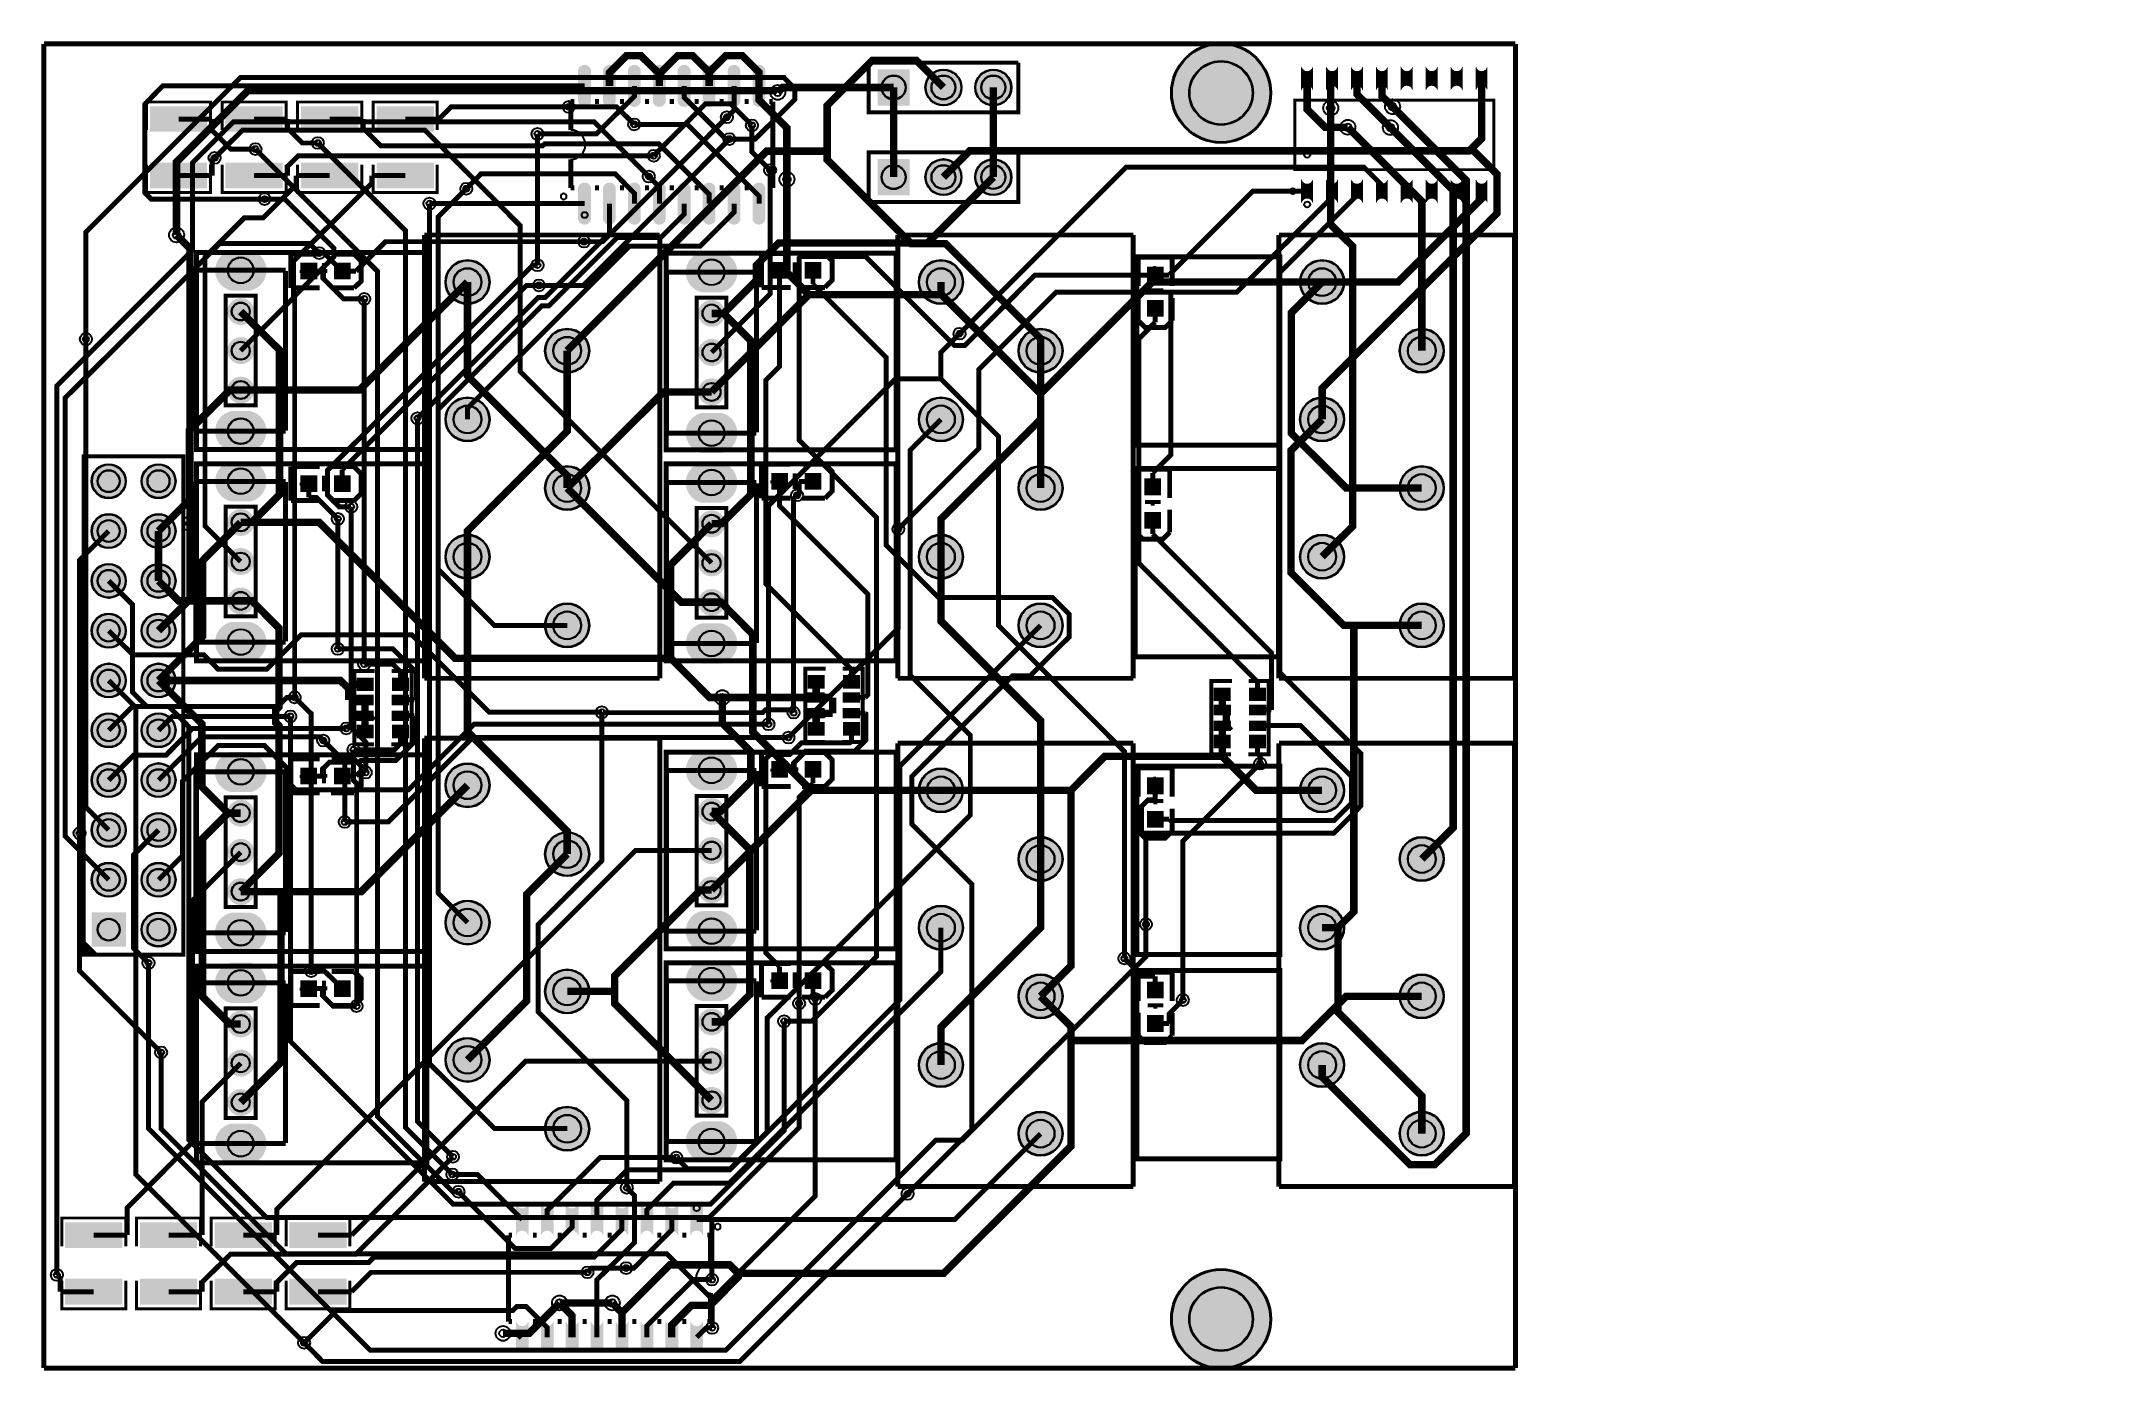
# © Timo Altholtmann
# Model space of a CAD drawing. Header units: millimetres. Extents: x 0 to 105, y 0 to 68.
import ezdxf

# ---------------------------------------------------------------- set-up
doc = ezdxf.new("R2010")
doc.units = ezdxf.units.MM
for name, color, linetype, true_color in [('BoardOutLine', 7, 'Continuous', 0xff00ff), ('BottomLayer', 7, 'Continuous', 0x0000ff), ('BottomSilkLayer', 7, 'Continuous', 0x66cc33), ('BottomSolderMaskLayer', 7, 'Continuous', 0xaa00ff), ('Document', 7, 'Continuous', 0xffffff), ('Hole', 7, 'Continuous', 0x222222), ('Multi-Layer', 7, 'Continuous', 0xc0c0c0), ('TopLayer', 7, 'Continuous', 0xff0000), ('TopPasteMaskLayer', 7, 'Continuous', 0x808080), ('TopSilkLayer', 7, 'Continuous', 0xffcc00), ('TopSolderMaskLayer', 7, 'Continuous', 0x800080)]:
    doc.layers.add(name, color=color, linetype=linetype, true_color=true_color)

msp = doc.modelspace()

# ---------------------------------------------------------------- hatches: boundary and pattern name
at = {"layer": 'BottomSilkLayer'}
msp.add_hatch(color=256, dxfattribs=at).paths.add_polyline_path([(2.79, 21.08), (2.03, 21.84), (2.03, 21.08)])
at = {"layer": 'BottomSolderMaskLayer'}
for points in [[(57.45, 65, 1), (62.55, 65, 1)], [(42.49, 66.2), (44.12, 66.2), (44.12, 64.35), (42.49, 64.35)], [(44.92, 65.28, 1), (46.77, 65.28, 1)], [(47.46, 65.28, 1), (49.31, 65.28, 1)], [(42.49, 61.63), (44.12, 61.63), (44.12, 59.78), (42.49, 59.78)], [(44.92, 60.71, 1), (46.77, 60.71, 1)], [(47.46, 60.71, 1), (49.31, 60.71, 1)], [(10.54, 56.98, -0.785398), (10.54, 54.93), (9.53, 54.93, -0.785398), (9.53, 56.98)], [(20.46, 55.36, 1), (22.72, 55.36, 1)], [(34.54, 56.89, -0.785398), (34.54, 54.84), (33.52, 54.84, -0.785398), (33.52, 56.89)], [(44.59, 55.36, 1), (46.85, 55.36, 1)], [(64.03, 55.36, 1), (66.28, 55.36, 1)], [(10.71, 53.7, -0.785398), (9.36, 53.7), (9.36, 54.01, -0.785398), (10.71, 54.01)], [(34.71, 53.61, -0.785398), (33.36, 53.61), (33.36, 53.92, -0.785398), (34.71, 53.92)], [(25.54, 51.86, 1), (27.8, 51.86, 1)], [(49.67, 51.86, 1), (51.93, 51.86, 1)], [(69.11, 51.86, 1), (71.36, 51.86, 1)], [(10.71, 51.71, -0.785398), (9.36, 51.71), (9.36, 52.02, -0.785398), (10.71, 52.02)], [(34.71, 51.61, -0.785398), (33.36, 51.61), (33.36, 51.93, -0.785398), (34.71, 51.93)], [(10.71, 49.7, -0.785398), (9.36, 49.7), (9.36, 50.01, -0.785398), (10.71, 50.01)], [(34.71, 49.61, -0.785398), (33.36, 49.61), (33.36, 49.92, -0.785398), (34.71, 49.92)], [(10.54, 48.78, -0.785398), (10.54, 46.73), (9.53, 46.73, -0.785398), (9.53, 48.78)], [(20.46, 48.36, 1), (22.72, 48.36, 1)], [(34.54, 48.69, -0.785398), (34.54, 46.64), (33.52, 46.64, -0.785398), (33.52, 48.69)], [(44.59, 48.36, 1), (46.85, 48.36, 1)], [(64.03, 48.36, 1), (66.28, 48.36, 1)], [(2.43, 45.21, 1), (4.18, 45.21, 1)], [(4.97, 45.21, 1), (6.72, 45.21, 1)], [(10.54, 46.23, -0.785398), (10.54, 44.18), (9.53, 44.18, -0.785398), (9.53, 46.23)], [(25.54, 44.86, 1), (27.8, 44.86, 1)], [(34.54, 46.16, -0.785398), (34.54, 44.11), (33.52, 44.11, -0.785398), (33.52, 46.16)], [(49.67, 44.86, 1), (51.93, 44.86, 1)], [(69.11, 44.86, 1), (71.36, 44.86, 1)], [(2.43, 42.67, 1), (4.18, 42.67, 1)], [(4.97, 42.67, 1), (6.72, 42.67, 1)], [(10.71, 42.95, -0.785398), (9.36, 42.95), (9.36, 43.26, -0.785398), (10.71, 43.26)], [(34.71, 42.88, -0.785398), (33.36, 42.88), (33.36, 43.19, -0.785398), (34.71, 43.19)], [(20.46, 41.36, 1), (22.72, 41.36, 1)], [(44.59, 41.36, 1), (46.85, 41.36, 1)], [(64.03, 41.36, 1), (66.28, 41.36, 1)], [(10.71, 40.96, -0.785398), (9.36, 40.96), (9.36, 41.27, -0.785398), (10.71, 41.27)], [(34.71, 40.89, -0.785398), (33.36, 40.89), (33.36, 41.2, -0.785398), (34.71, 41.2)], [(2.43, 40.13, 1), (4.18, 40.13, 1)], [(4.97, 40.13, 1), (6.72, 40.13, 1)], [(10.71, 38.95, -0.785398), (9.36, 38.95), (9.36, 39.26, -0.785398), (10.71, 39.26)], [(34.71, 38.88, -0.785398), (33.36, 38.88), (33.36, 39.19, -0.785398), (34.71, 39.19)], [(2.43, 37.59, 1), (4.18, 37.59, 1)], [(4.97, 37.59, 1), (6.72, 37.59, 1)], [(10.54, 38.03, -0.785398), (10.54, 35.98), (9.53, 35.98, -0.785398), (9.53, 38.03)], [(25.54, 37.86, 1), (27.8, 37.86, 1)], [(49.67, 37.86, 1), (51.93, 37.86, 1)], [(69.11, 37.86, 1), (71.36, 37.86, 1)], [(34.54, 37.96, -0.785398), (34.54, 35.91), (33.52, 35.91, -0.785398), (33.52, 37.96)], [(2.43, 35.05, 1), (4.18, 35.05, 1)], [(4.97, 35.05, 1), (6.72, 35.05, 1)], [(2.43, 32.51, 1), (4.18, 32.51, 1)], [(4.97, 32.51, 1), (6.72, 32.51, 1)], [(2.43, 29.97, 1), (4.18, 29.97, 1)], [(4.97, 29.97, 1), (6.72, 29.97, 1)], [(10.54, 31.41, -0.785398), (10.54, 29.36), (9.52, 29.36, -0.785398), (9.52, 31.41)], [(20.46, 29.71, 1), (22.72, 29.71, 1)], [(34.54, 31.5, -0.785398), (34.54, 29.45), (33.52, 29.45, -0.785398), (33.52, 31.5)], [(44.59, 29.45, 1), (46.85, 29.45, 1)], [(64.03, 29.45, 1), (66.28, 29.45, 1)], [(10.71, 28.13, -0.785398), (9.36, 28.13), (9.36, 28.44, -0.785398), (10.71, 28.44)], [(34.71, 28.22, -0.785398), (33.36, 28.22), (33.36, 28.53, -0.785398), (34.71, 28.53)], [(2.43, 27.43, 1), (4.18, 27.43, 1)], [(4.97, 27.43, 1), (6.72, 27.43, 1)], [(10.71, 26.14, -0.785398), (9.36, 26.14), (9.36, 26.45, -0.785398), (10.71, 26.45)], [(25.54, 26.2, 1), (27.8, 26.2, 1)], [(34.71, 26.22, -0.785398), (33.36, 26.22), (33.36, 26.54, -0.785398), (34.71, 26.54)], [(49.67, 25.95, 1), (51.93, 25.95, 1)], [(69.11, 25.95, 1), (71.36, 25.95, 1)], [(2.43, 24.89, 1), (4.18, 24.89, 1)], [(4.97, 24.89, 1), (6.72, 24.89, 1)], [(10.71, 24.13, -0.785398), (9.36, 24.13), (9.36, 24.44, -0.785398), (10.71, 24.44)], [(34.71, 24.22, -0.785398), (33.36, 24.22), (33.36, 24.53, -0.785398), (34.71, 24.53)], [(20.46, 22.71, 1), (22.72, 22.71, 1)], [(34.54, 23.3, -0.785398), (34.54, 21.25), (33.52, 21.25, -0.785398), (33.52, 23.3)], [(44.59, 22.45, 1), (46.85, 22.45, 1)], [(64.03, 22.45, 1), (66.28, 22.45, 1)], [(4.18, 21.48), (4.18, 23.23), (2.43, 23.23), (2.43, 21.48)], [(4.97, 22.35, 1), (6.72, 22.35, 1)], [(10.54, 23.21, -0.785398), (10.54, 21.16), (9.52, 21.16, -0.785398), (9.52, 23.21)], [(10.54, 20.66, -0.785398), (10.54, 18.61), (9.52, 18.61, -0.785398), (9.52, 20.66)], [(25.54, 19.2, 1), (27.8, 19.2, 1)], [(34.54, 20.77, -0.785398), (34.54, 18.72), (33.52, 18.72, -0.785398), (33.52, 20.77)], [(49.67, 18.95, 1), (51.93, 18.95, 1)], [(69.11, 18.95, 1), (71.36, 18.95, 1)], [(10.71, 17.38, -0.785398), (9.36, 17.38), (9.36, 17.69, -0.785398), (10.71, 17.69)], [(34.71, 17.49, -0.785398), (33.36, 17.49), (33.36, 17.8, -0.785398), (34.71, 17.8)], [(10.71, 15.39, -0.785398), (9.36, 15.39), (9.36, 15.7, -0.785398), (10.71, 15.7)], [(20.46, 15.71, 1), (22.72, 15.71, 1)], [(34.71, 15.5, -0.785398), (33.36, 15.5), (33.36, 15.81, -0.785398), (34.71, 15.81)], [(44.59, 15.45, 1), (46.85, 15.45, 1)], [(64.03, 15.45, 1), (66.28, 15.45, 1)], [(10.71, 13.38, -0.785398), (9.36, 13.38), (9.36, 13.69, -0.785398), (10.71, 13.69)], [(34.71, 13.49, -0.785398), (33.36, 13.49), (33.36, 13.8, -0.785398), (34.71, 13.8)], [(25.54, 12.2, 1), (27.8, 12.2, 1)], [(49.67, 11.95, 1), (51.93, 11.95, 1)], [(69.11, 11.95, 1), (71.36, 11.95, 1)], [(10.54, 12.46, -0.785398), (10.54, 10.41), (9.52, 10.41, -0.785398), (9.52, 12.46)], [(34.54, 12.57, -0.785398), (34.54, 10.52), (33.52, 10.52, -0.785398), (33.52, 12.57)], [(57.45, 2.5, 1), (62.55, 2.5, 1)]]:
    msp.add_hatch(color=256, dxfattribs=at).paths.add_polyline_path(points)
at = {"layer": 'Document'}
for points in [[(13.42, 56.2), (13.42, 55.54), (13.26, 55.54), (13.26, 56.2)], [(15.54, 55.87), (14.88, 55.87), (14.88, 56.02), (15.54, 56.02)], [(37.69, 55.85), (37.03, 55.85), (37.03, 56), (37.69, 56)], [(37.41, 56.23), (37.41, 55.57), (37.26, 55.57), (37.26, 56.23)], [(39.54, 55.9), (38.88, 55.9), (38.88, 56.06), (39.54, 56.06)], [(56.54, 55.52), (56.54, 56.18), (56.69, 56.18), (56.69, 55.52)], [(13.69, 55.82), (13.03, 55.82), (13.03, 55.97), (13.69, 55.97)], [(56.92, 55.8), (56.26, 55.8), (56.26, 55.95), (56.92, 55.95)], [(56.59, 53.67), (56.59, 54.33), (56.74, 54.33), (56.74, 53.67)], [(37.41, 45.48), (37.41, 44.82), (37.26, 44.82), (37.26, 45.48)], [(13.69, 44.98), (13.03, 44.98), (13.03, 45.14), (13.69, 45.14)], [(13.42, 45.36), (13.42, 44.7), (13.26, 44.7), (13.26, 45.36)], [(15.54, 45.04), (14.88, 45.04), (14.88, 45.19), (15.54, 45.19)], [(37.69, 45.1), (37.03, 45.1), (37.03, 45.25), (37.69, 45.25)], [(39.54, 45.15), (38.88, 45.15), (38.88, 45.3), (39.54, 45.3)], [(56.79, 45), (56.13, 45), (56.13, 45.16), (56.79, 45.16)], [(56.41, 44.73), (56.41, 45.39), (56.57, 45.39), (56.57, 44.73)], [(56.47, 42.88), (56.47, 43.54), (56.62, 43.54), (56.62, 42.88)], [(37.41, 30.79), (37.41, 30.13), (37.26, 30.13), (37.26, 30.79)], [(13.69, 30.08), (13.03, 30.08), (13.03, 30.23), (13.69, 30.23)], [(13.41, 30.46), (13.41, 29.8), (13.26, 29.8), (13.26, 30.46)], [(15.54, 30.13), (14.88, 30.13), (14.88, 30.29), (15.54, 30.29)], [(37.69, 30.41), (37.03, 30.41), (37.03, 30.56), (37.69, 30.56)], [(39.54, 30.46), (38.88, 30.46), (38.88, 30.62), (39.54, 30.62)], [(56.92, 29.76), (56.26, 29.76), (56.26, 29.92), (56.92, 29.92)], [(56.54, 29.49), (56.54, 30.15), (56.69, 30.15), (56.69, 29.49)], [(56.59, 27.64), (56.59, 28.3), (56.74, 28.3), (56.74, 27.64)], [(13.69, 19.24), (13.03, 19.24), (13.03, 19.4), (13.69, 19.4)], [(13.41, 19.62), (13.41, 18.96), (13.26, 18.96), (13.26, 19.62)], [(15.54, 19.3), (14.88, 19.3), (14.88, 19.45), (15.54, 19.45)], [(37.69, 19.66), (37.03, 19.66), (37.03, 19.81), (37.69, 19.81)], [(37.41, 20.03), (37.41, 19.37), (37.26, 19.37), (37.26, 20.03)], [(39.54, 19.71), (38.88, 19.71), (38.88, 19.86), (39.54, 19.86)], [(56.92, 19.35), (56.26, 19.35), (56.26, 19.5), (56.92, 19.5)], [(56.54, 19.08), (56.54, 19.74), (56.69, 19.74), (56.69, 19.08)], [(56.59, 17.22), (56.59, 17.88), (56.74, 17.88), (56.74, 17.22)]]:
    msp.add_hatch(color=256, dxfattribs=at).paths.add_polyline_path(points)
at = {"layer": 'Multi-Layer'}
for points in [[(42.52, 66.18), (44.09, 66.18), (44.09, 64.38), (42.52, 64.38)], [(44.95, 65.28, 1), (46.75, 65.28, 1)], [(47.49, 65.28, 1), (49.29, 65.28, 1)], [(42.52, 61.61), (44.09, 61.61), (44.09, 59.81), (42.52, 59.81)], [(44.95, 60.71, 1), (46.75, 60.71, 1)], [(47.49, 60.71, 1), (49.29, 60.71, 1)], [(10.53, 56.96, -0.785398), (10.53, 54.96), (9.53, 54.96, -0.785398), (9.53, 56.96)], [(20.49, 55.36, 1), (22.69, 55.36, 1)], [(34.53, 56.86, -0.785398), (34.53, 54.86), (33.53, 54.86, -0.785398), (33.53, 56.86)], [(44.62, 55.36, 1), (46.82, 55.36, 1)], [(64.05, 55.36, 1), (66.25, 55.36, 1)], [(10.68, 53.71, -0.785398), (9.38, 53.71), (9.38, 54.01, -0.785398), (10.68, 54.01)], [(34.68, 53.61, -0.785398), (33.38, 53.61), (33.38, 53.91, -0.785398), (34.68, 53.91)], [(25.57, 51.86, 1), (27.77, 51.86, 1)], [(49.7, 51.86, 1), (51.9, 51.86, 1)], [(69.13, 51.86, 1), (71.33, 51.86, 1)], [(10.68, 51.71, -0.785398), (9.38, 51.71), (9.38, 52.01, -0.785398), (10.68, 52.01)], [(34.68, 51.62, -0.785398), (33.38, 51.62), (33.38, 51.92, -0.785398), (34.68, 51.92)], [(10.68, 49.71, -0.785398), (9.38, 49.71), (9.38, 50.01, -0.785398), (10.68, 50.01)], [(34.68, 49.61, -0.785398), (33.38, 49.61), (33.38, 49.91, -0.785398), (34.68, 49.91)], [(10.53, 48.76, -0.785398), (10.53, 46.76), (9.53, 46.76, -0.785398), (9.53, 48.76)], [(20.49, 48.36, 1), (22.69, 48.36, 1)], [(34.53, 48.66, -0.785398), (34.53, 46.66), (33.53, 46.66, -0.785398), (33.53, 48.66)], [(44.62, 48.36, 1), (46.82, 48.36, 1)], [(64.05, 48.36, 1), (66.25, 48.36, 1)], [(2.45, 45.21, 1), (4.15, 45.21, 1)], [(4.99, 45.21, 1), (6.69, 45.21, 1)], [(10.53, 46.21, -0.785398), (10.53, 44.21), (9.53, 44.21, -0.785398), (9.53, 46.21)], [(25.57, 44.86, 1), (27.77, 44.86, 1)], [(34.53, 46.14, -0.785398), (34.53, 44.14), (33.53, 44.14, -0.785398), (33.53, 46.14)], [(49.7, 44.86, 1), (51.9, 44.86, 1)], [(69.13, 44.86, 1), (71.33, 44.86, 1)], [(2.45, 42.67, 1), (4.15, 42.67, 1)], [(4.99, 42.67, 1), (6.69, 42.67, 1)], [(10.68, 42.96, -0.785398), (9.38, 42.96), (9.38, 43.26, -0.785398), (10.68, 43.26)], [(34.68, 42.89, -0.785398), (33.38, 42.89), (33.38, 43.19, -0.785398), (34.68, 43.19)], [(20.49, 41.36, 1), (22.69, 41.36, 1)], [(44.62, 41.36, 1), (46.82, 41.36, 1)], [(64.05, 41.36, 1), (66.25, 41.36, 1)], [(10.68, 40.96, -0.785398), (9.38, 40.96), (9.38, 41.26, -0.785398), (10.68, 41.26)], [(34.68, 40.89, -0.785398), (33.38, 40.89), (33.38, 41.19, -0.785398), (34.68, 41.19)], [(2.45, 40.13, 1), (4.15, 40.13, 1)], [(4.99, 40.13, 1), (6.69, 40.13, 1)], [(10.68, 38.96, -0.785398), (9.38, 38.96), (9.38, 39.26, -0.785398), (10.68, 39.26)], [(34.68, 38.89, -0.785398), (33.38, 38.89), (33.38, 39.19, -0.785398), (34.68, 39.19)], [(2.45, 37.59, 1), (4.15, 37.59, 1)], [(4.99, 37.59, 1), (6.69, 37.59, 1)], [(25.57, 37.86, 1), (27.77, 37.86, 1)], [(49.7, 37.86, 1), (51.9, 37.86, 1)], [(69.13, 37.86, 1), (71.33, 37.86, 1)], [(10.53, 38.01, -0.785398), (10.53, 36.01), (9.53, 36.01, -0.785398), (9.53, 38.01)], [(34.53, 37.94, -0.785398), (34.53, 35.94), (33.53, 35.94, -0.785398), (33.53, 37.94)], [(2.45, 35.05, 1), (4.15, 35.05, 1)], [(4.99, 35.05, 1), (6.69, 35.05, 1)], [(2.45, 32.51, 1), (4.15, 32.51, 1)], [(4.99, 32.51, 1), (6.69, 32.51, 1)], [(2.45, 29.97, 1), (4.15, 29.97, 1)], [(4.99, 29.97, 1), (6.69, 29.97, 1)], [(10.53, 31.39, -0.785398), (10.53, 29.39), (9.53, 29.39, -0.785398), (9.53, 31.39)], [(20.49, 29.71, 1), (22.69, 29.71, 1)], [(34.53, 31.47, -0.785398), (34.53, 29.47), (33.53, 29.47, -0.785398), (33.53, 31.47)], [(44.62, 29.45, 1), (46.82, 29.45, 1)], [(64.05, 29.45, 1), (66.25, 29.45, 1)], [(10.68, 28.14, -0.785398), (9.38, 28.14), (9.38, 28.44, -0.785398), (10.68, 28.44)], [(34.68, 28.22, -0.785398), (33.38, 28.22), (33.38, 28.52, -0.785398), (34.68, 28.52)], [(2.45, 27.43, 1), (4.15, 27.43, 1)], [(4.99, 27.43, 1), (6.69, 27.43, 1)], [(10.68, 26.15, -0.785398), (9.38, 26.15), (9.38, 26.45, -0.785398), (10.68, 26.45)], [(25.57, 26.2, 1), (27.77, 26.2, 1)], [(34.68, 26.23, -0.785398), (33.38, 26.23), (33.38, 26.53, -0.785398), (34.68, 26.53)], [(49.7, 25.95, 1), (51.9, 25.95, 1)], [(69.13, 25.95, 1), (71.33, 25.95, 1)], [(2.45, 24.89, 1), (4.15, 24.89, 1)], [(4.99, 24.89, 1), (6.69, 24.89, 1)], [(10.68, 24.14, -0.785398), (9.38, 24.14), (9.38, 24.44, -0.785398), (10.68, 24.44)], [(34.68, 24.22, -0.785398), (33.38, 24.22), (33.38, 24.52, -0.785398), (34.68, 24.52)], [(20.49, 22.71, 1), (22.69, 22.71, 1)], [(34.53, 23.27, -0.785398), (34.53, 21.27), (33.53, 21.27, -0.785398), (33.53, 23.27)], [(44.62, 22.45, 1), (46.82, 22.45, 1)], [(64.05, 22.45, 1), (66.25, 22.45, 1)], [(4.15, 21.5), (4.15, 23.2), (2.45, 23.2), (2.45, 21.5)], [(4.99, 22.35, 1), (6.69, 22.35, 1)], [(10.53, 23.19, -0.785398), (10.53, 21.19), (9.53, 21.19, -0.785398), (9.53, 23.19)], [(10.53, 20.64, -0.785398), (10.53, 18.64), (9.53, 18.64, -0.785398), (9.53, 20.64)], [(25.57, 19.2, 1), (27.77, 19.2, 1)], [(34.53, 20.75, -0.785398), (34.53, 18.75), (33.53, 18.75, -0.785398), (33.53, 20.75)], [(49.7, 18.95, 1), (51.9, 18.95, 1)], [(69.13, 18.95, 1), (71.33, 18.95, 1)], [(10.68, 17.39, -0.785398), (9.38, 17.39), (9.38, 17.69, -0.785398), (10.68, 17.69)], [(34.68, 17.5, -0.785398), (33.38, 17.5), (33.38, 17.8, -0.785398), (34.68, 17.8)], [(10.68, 15.39, -0.785398), (9.38, 15.39), (9.38, 15.69, -0.785398), (10.68, 15.69)], [(20.49, 15.71, 1), (22.69, 15.71, 1)], [(34.68, 15.5, -0.785398), (33.38, 15.5), (33.38, 15.8, -0.785398), (34.68, 15.8)], [(44.62, 15.45, 1), (46.82, 15.45, 1)], [(64.05, 15.45, 1), (66.25, 15.45, 1)], [(10.68, 13.39, -0.785398), (9.38, 13.39), (9.38, 13.69, -0.785398), (10.68, 13.69)], [(34.68, 13.5, -0.785398), (33.38, 13.5), (33.38, 13.8, -0.785398), (34.68, 13.8)], [(25.57, 12.2, 1), (27.77, 12.2, 1)], [(49.7, 11.95, 1), (51.9, 11.95, 1)], [(69.13, 11.95, 1), (71.33, 11.95, 1)], [(10.53, 12.44, -0.785398), (10.53, 10.44), (9.53, 10.44, -0.785398), (9.53, 12.44)], [(34.53, 12.55, -0.785398), (34.53, 10.55), (33.53, 10.55, -0.785398), (33.53, 12.55)]]:
    msp.add_hatch(color=256, dxfattribs=at).paths.add_polyline_path(points)
at = {"layer": 'TopLayer'}
for points in [[(27.86, 64.56, -0.785398), (27.26, 64.56), (27.26, 66.16, -0.785398), (27.86, 66.16)], [(29.13, 64.56, -0.785398), (28.53, 64.56), (28.53, 66.16, -0.785398), (29.13, 66.16)], [(30.4, 64.56, -0.785398), (29.8, 64.56), (29.8, 66.16, -0.785398), (30.4, 66.16)], [(31.67, 64.56, -0.785398), (31.07, 64.56), (31.07, 66.16, -0.785398), (31.67, 66.16)], [(32.94, 64.56, -0.785398), (32.34, 64.56), (32.34, 66.16, -0.785398), (32.94, 66.16)], [(34.21, 64.56, -0.785398), (33.61, 64.56), (33.61, 66.16, -0.785398), (34.21, 66.16)], [(35.48, 64.56, -0.785398), (34.88, 64.56), (34.88, 66.16, -0.785398), (35.48, 66.16)], [(36.75, 64.56, -0.785398), (36.15, 64.56), (36.15, 66.16, -0.785398), (36.75, 66.16)], [(64.67, 66.33, -0.785398), (64.11, 66.33), (64.11, 65.15, -0.785398), (64.67, 65.15)], [(65.94, 66.33, -0.785398), (65.38, 66.33), (65.38, 65.15, -0.785398), (65.94, 65.15)], [(67.21, 66.33, -0.785398), (66.65, 66.33), (66.65, 65.15, -0.785398), (67.21, 65.15)], [(68.48, 66.33, -0.785398), (67.92, 66.33), (67.92, 65.15, -0.785398), (68.48, 65.15)], [(69.75, 66.33, -0.785398), (69.19, 66.33), (69.19, 65.15, -0.785398), (69.75, 65.15)], [(71.02, 66.33, -0.785398), (70.46, 66.33), (70.46, 65.15, -0.785398), (71.02, 65.15)], [(72.29, 66.33, -0.785398), (71.73, 66.33), (71.73, 65.15, -0.785398), (72.29, 65.15)], [(73.56, 66.33, -0.785398), (73, 66.33), (73, 65.15, -0.785398), (73.56, 65.15)], [(8.26, 63.03), (5.45, 63.03), (5.45, 64.31), (8.26, 64.31)], [(12.12, 63.03), (9.31, 63.03), (9.31, 64.31), (12.12, 64.31)], [(15.97, 63.03), (13.16, 63.03), (13.16, 64.31), (15.97, 64.31)], [(19.82, 63.03), (17.01, 63.03), (17.01, 64.31), (19.82, 64.31)], [(8.26, 61.43), (5.45, 61.43), (5.45, 60.15), (8.26, 60.15)], [(12.12, 61.43), (9.31, 61.43), (9.31, 60.15), (12.12, 60.15)], [(15.97, 61.43), (13.16, 61.43), (13.16, 60.15), (15.97, 60.15)], [(19.82, 61.43), (17.01, 61.43), (17.01, 60.15), (19.82, 60.15)], [(27.86, 58.56, -0.785398), (27.26, 58.56), (27.26, 60.16, -0.785398), (27.86, 60.16)], [(29.13, 58.56, -0.785398), (28.53, 58.56), (28.53, 60.16, -0.785398), (29.13, 60.16)], [(30.4, 58.56, -0.785398), (29.8, 58.56), (29.8, 60.16, -0.785398), (30.4, 60.16)], [(31.67, 58.56, -0.785398), (31.07, 58.56), (31.07, 60.16, -0.785398), (31.67, 60.16)], [(32.94, 58.56, -0.785398), (32.34, 58.56), (32.34, 60.16, -0.785398), (32.94, 60.16)], [(34.21, 58.56, -0.785398), (33.61, 58.56), (33.61, 60.16, -0.785398), (34.21, 60.16)], [(35.48, 58.56, -0.785398), (34.88, 58.56), (34.88, 60.16, -0.785398), (35.48, 60.16)], [(36.75, 58.56, -0.785398), (36.15, 58.56), (36.15, 60.16, -0.785398), (36.75, 60.16)], [(64.67, 60.59, -0.785398), (64.11, 60.59), (64.11, 59.4, -0.785398), (64.67, 59.4)], [(65.94, 60.59, -0.785398), (65.38, 60.59), (65.38, 59.4, -0.785398), (65.94, 59.4)], [(67.21, 60.59, -0.785398), (66.65, 60.59), (66.65, 59.4, -0.785398), (67.21, 59.4)], [(68.48, 60.59, -0.785398), (67.92, 60.59), (67.92, 59.4, -0.785398), (68.48, 59.4)], [(69.75, 60.59, -0.785398), (69.19, 60.59), (69.19, 59.4, -0.785398), (69.75, 59.4)], [(71.02, 60.59, -0.785398), (70.46, 60.59), (70.46, 59.4, -0.785398), (71.02, 59.4)], [(72.29, 60.59, -0.785398), (71.73, 60.59), (71.73, 59.4, -0.785398), (72.29, 59.4)], [(73.56, 60.59, -0.785398), (73, 60.59), (73, 59.4, -0.785398), (73.56, 59.4)], [(13.9, 56.32), (13.9, 55.52), (13.1, 55.52), (13.1, 56.32)], [(15.6, 56.32), (15.6, 55.52), (14.8, 55.52), (14.8, 56.32)], [(37.9, 56.35), (37.9, 55.55), (37.1, 55.55), (37.1, 56.35)], [(39.6, 56.35), (39.6, 55.55), (38.8, 55.55), (38.8, 56.35)], [(57.04, 55.32), (56.24, 55.32), (56.24, 56.12), (57.04, 56.12)], [(57.04, 53.61), (56.24, 53.61), (56.24, 54.41), (57.04, 54.41)], [(13.9, 45.49), (13.9, 44.69), (13.1, 44.69), (13.1, 45.49)], [(15.6, 45.49), (15.6, 44.69), (14.8, 44.69), (14.8, 45.49)], [(37.9, 45.6), (37.9, 44.8), (37.1, 44.8), (37.1, 45.6)], [(39.6, 45.6), (39.6, 44.8), (38.8, 44.8), (38.8, 45.6)], [(56.92, 44.52), (56.12, 44.52), (56.12, 45.32), (56.92, 45.32)], [(56.92, 42.82), (56.12, 42.82), (56.12, 43.62), (56.92, 43.62)], [(16.77, 35.18), (16.77, 34.53), (15.97, 34.53), (15.97, 35.18)], [(18.57, 35.18), (18.57, 34.53), (17.77, 34.53), (17.77, 35.18)], [(39.76, 35.31), (39.76, 34.66), (38.96, 34.66), (38.96, 35.31)], [(41.56, 35.31), (41.56, 34.66), (40.76, 34.66), (40.76, 35.31)], [(16.77, 34.31), (16.77, 33.81), (15.97, 33.81), (15.97, 34.31)], [(18.57, 34.31), (18.57, 33.81), (17.77, 33.81), (17.77, 34.31)], [(39.76, 34.43), (39.76, 33.93), (38.96, 33.93), (38.96, 34.43)], [(41.56, 34.43), (41.56, 33.93), (40.76, 33.93), (40.76, 34.43)], [(60.46, 34.67), (60.46, 34.02), (59.66, 34.02), (59.66, 34.67)], [(62.26, 34.67), (62.26, 34.02), (61.46, 34.02), (61.46, 34.67)], [(16.77, 33.51), (16.77, 33.01), (15.97, 33.01), (15.97, 33.51)], [(16.77, 32.78), (16.77, 32.13), (15.97, 32.13), (15.97, 32.78)], [(18.57, 33.51), (18.57, 33.01), (17.77, 33.01), (17.77, 33.51)], [(18.57, 32.78), (18.57, 32.13), (17.77, 32.13), (17.77, 32.78)], [(39.76, 33.63), (39.76, 33.13), (38.96, 33.13), (38.96, 33.63)], [(39.76, 32.91), (39.76, 32.26), (38.96, 32.26), (38.96, 32.91)], [(41.56, 33.63), (41.56, 33.13), (40.76, 33.13), (40.76, 33.63)], [(41.56, 32.91), (41.56, 32.26), (40.76, 32.26), (40.76, 32.91)], [(60.46, 33.8), (60.46, 33.3), (59.66, 33.3), (59.66, 33.8)], [(60.46, 33), (60.46, 32.5), (59.66, 32.5), (59.66, 33)], [(62.26, 33.8), (62.26, 33.3), (61.46, 33.3), (61.46, 33.8)], [(62.26, 33), (62.26, 32.5), (61.46, 32.5), (61.46, 33)], [(60.46, 32.27), (60.46, 31.62), (59.66, 31.62), (59.66, 32.27)], [(62.26, 32.27), (62.26, 31.62), (61.46, 31.62), (61.46, 32.27)], [(37.9, 30.91), (37.9, 30.11), (37.1, 30.11), (37.1, 30.91)], [(39.6, 30.91), (39.6, 30.11), (38.8, 30.11), (38.8, 30.91)], [(13.9, 30.58), (13.9, 29.78), (13.1, 29.78), (13.1, 30.58)], [(15.6, 30.58), (15.6, 29.78), (14.8, 29.78), (14.8, 30.58)], [(57.04, 29.28), (56.24, 29.28), (56.24, 30.08), (57.04, 30.08)], [(57.04, 27.58), (56.24, 27.58), (56.24, 28.38), (57.04, 28.38)], [(37.9, 20.16), (37.9, 19.36), (37.1, 19.36), (37.1, 20.16)], [(39.6, 20.16), (39.6, 19.36), (38.8, 19.36), (38.8, 20.16)], [(13.9, 19.75), (13.9, 18.95), (13.1, 18.95), (13.1, 19.75)], [(15.6, 19.75), (15.6, 18.95), (14.8, 18.95), (14.8, 19.75)], [(57.04, 18.87), (56.24, 18.87), (56.24, 19.67), (57.04, 19.67)], [(57.04, 17.16), (56.24, 17.16), (56.24, 17.96), (57.04, 17.96)], [(1.14, 6.13), (3.94, 6.13), (3.94, 7.42), (1.14, 7.42)], [(4.95, 6.13), (7.75, 6.13), (7.75, 7.42), (4.95, 7.42)], [(8.76, 6.13), (11.57, 6.13), (11.57, 7.42), (8.76, 7.42)], [(12.57, 6.13), (15.38, 6.13), (15.38, 7.42), (12.57, 7.42)], [(24.68, 8.37, -0.785398), (24.08, 8.37), (24.08, 6.77, -0.785398), (24.68, 6.77)], [(25.95, 8.37, -0.785398), (25.35, 8.37), (25.35, 6.77, -0.785398), (25.95, 6.77)], [(27.22, 8.37, -0.785398), (26.62, 8.37), (26.62, 6.77, -0.785398), (27.22, 6.77)], [(28.49, 8.37, -0.785398), (27.89, 8.37), (27.89, 6.77, -0.785398), (28.49, 6.77)], [(29.76, 8.37, -0.785398), (29.16, 8.37), (29.16, 6.77, -0.785398), (29.76, 6.77)], [(31.03, 8.37, -0.785398), (30.43, 8.37), (30.43, 6.77, -0.785398), (31.03, 6.77)], [(32.3, 8.37, -0.785398), (31.7, 8.37), (31.7, 6.77, -0.785398), (32.3, 6.77)], [(33.57, 8.37, -0.785398), (32.97, 8.37), (32.97, 6.77, -0.785398), (33.57, 6.77)], [(1.14, 4.53), (3.94, 4.53), (3.94, 3.25), (1.14, 3.25)], [(4.95, 4.53), (7.75, 4.53), (7.75, 3.25), (4.95, 3.25)], [(8.76, 4.53), (11.57, 4.53), (11.57, 3.25), (8.76, 3.25)], [(12.57, 4.53), (15.38, 4.53), (15.38, 3.25), (12.57, 3.25)], [(24.68, 2.37, -0.785398), (24.08, 2.37), (24.08, 0.77, -0.785398), (24.68, 0.77)], [(25.95, 2.37, -0.785398), (25.35, 2.37), (25.35, 0.77, -0.785398), (25.95, 0.77)], [(27.22, 2.37, -0.785398), (26.62, 2.37), (26.62, 0.77, -0.785398), (27.22, 0.77)], [(28.49, 2.37, -0.785398), (27.89, 2.37), (27.89, 0.77, -0.785398), (28.49, 0.77)], [(29.76, 2.37, -0.785398), (29.16, 2.37), (29.16, 0.77, -0.785398), (29.76, 0.77)], [(31.03, 2.37, -0.785398), (30.43, 2.37), (30.43, 0.77, -0.785398), (31.03, 0.77)], [(32.3, 2.37, -0.785398), (31.7, 2.37), (31.7, 0.77, -0.785398), (32.3, 0.77)], [(33.57, 2.37, -0.785398), (32.97, 2.37), (32.97, 0.77, -0.785398), (33.57, 0.77)]]:
    msp.add_hatch(color=256, dxfattribs=at).paths.add_polyline_path(points)
at = {"layer": 'TopPasteMaskLayer'}
for points in [[(27.86, 64.56, -0.785398), (27.26, 64.56), (27.26, 66.16, -0.785398), (27.86, 66.16)], [(29.13, 64.56, -0.785398), (28.53, 64.56), (28.53, 66.16, -0.785398), (29.13, 66.16)], [(30.4, 64.56, -0.785398), (29.8, 64.56), (29.8, 66.16, -0.785398), (30.4, 66.16)], [(31.67, 64.56, -0.785398), (31.07, 64.56), (31.07, 66.16, -0.785398), (31.67, 66.16)], [(32.94, 64.56, -0.785398), (32.34, 64.56), (32.34, 66.16, -0.785398), (32.94, 66.16)], [(34.21, 64.56, -0.785398), (33.61, 64.56), (33.61, 66.16, -0.785398), (34.21, 66.16)], [(35.48, 64.56, -0.785398), (34.88, 64.56), (34.88, 66.16, -0.785398), (35.48, 66.16)], [(36.75, 64.56, -0.785398), (36.15, 64.56), (36.15, 66.16, -0.785398), (36.75, 66.16)], [(64.67, 66.33, -0.785398), (64.11, 66.33), (64.11, 65.15, -0.785398), (64.67, 65.15)], [(65.94, 66.33, -0.785398), (65.38, 66.33), (65.38, 65.15, -0.785398), (65.94, 65.15)], [(67.21, 66.33, -0.785398), (66.65, 66.33), (66.65, 65.15, -0.785398), (67.21, 65.15)], [(68.48, 66.33, -0.785398), (67.92, 66.33), (67.92, 65.15, -0.785398), (68.48, 65.15)], [(69.75, 66.33, -0.785398), (69.19, 66.33), (69.19, 65.15, -0.785398), (69.75, 65.15)], [(71.02, 66.33, -0.785398), (70.46, 66.33), (70.46, 65.15, -0.785398), (71.02, 65.15)], [(72.29, 66.33, -0.785398), (71.73, 66.33), (71.73, 65.15, -0.785398), (72.29, 65.15)], [(73.56, 66.33, -0.785398), (73, 66.33), (73, 65.15, -0.785398), (73.56, 65.15)], [(8.16, 63.03), (7.44, 63.03), (7.34, 63.13), (7.34, 63.37), (7.24, 63.47), (6.48, 63.47), (6.38, 63.37), (6.38, 63.13), (6.28, 63.03), (5.55, 63.03), (5.45, 63.13), (5.45, 64.21), (5.55, 64.31), (8.16, 64.31), (8.26, 64.21), (8.26, 63.13)], [(12.02, 63.03), (11.29, 63.03), (11.19, 63.13), (11.19, 63.37), (11.09, 63.47), (10.33, 63.47), (10.23, 63.37), (10.23, 63.13), (10.13, 63.03), (9.41, 63.03), (9.31, 63.13), (9.31, 64.21), (9.41, 64.31), (12.02, 64.31), (12.12, 64.21), (12.12, 63.13)], [(15.87, 63.03), (15.14, 63.03), (15.04, 63.13), (15.04, 63.37), (14.94, 63.47), (14.19, 63.47), (14.09, 63.37), (14.09, 63.13), (13.99, 63.03), (13.26, 63.03), (13.16, 63.13), (13.16, 64.21), (13.26, 64.31), (15.87, 64.31), (15.97, 64.21), (15.97, 63.13)], [(19.72, 63.03), (18.99, 63.03), (18.89, 63.13), (18.89, 63.37), (18.79, 63.47), (18.04, 63.47), (17.94, 63.37), (17.94, 63.13), (17.84, 63.03), (17.11, 63.03), (17.01, 63.13), (17.01, 64.21), (17.11, 64.31), (19.72, 64.31), (19.82, 64.21), (19.82, 63.13)], [(8.16, 61.43), (7.44, 61.43), (7.34, 61.33), (7.34, 61.09), (7.24, 60.99), (6.48, 60.99), (6.38, 61.09), (6.38, 61.33), (6.28, 61.43), (5.55, 61.43), (5.45, 61.33), (5.45, 60.25), (5.55, 60.15), (8.16, 60.15), (8.26, 60.25), (8.26, 61.33)], [(12.02, 61.43), (11.29, 61.43), (11.19, 61.33), (11.19, 61.09), (11.09, 60.99), (10.33, 60.99), (10.23, 61.09), (10.23, 61.33), (10.13, 61.43), (9.41, 61.43), (9.31, 61.33), (9.31, 60.25), (9.41, 60.15), (12.02, 60.15), (12.12, 60.25), (12.12, 61.33)], [(15.87, 61.43), (15.14, 61.43), (15.04, 61.33), (15.04, 61.09), (14.94, 60.99), (14.19, 60.99), (14.09, 61.09), (14.09, 61.33), (13.99, 61.43), (13.26, 61.43), (13.16, 61.33), (13.16, 60.25), (13.26, 60.15), (15.87, 60.15), (15.97, 60.25), (15.97, 61.33)], [(19.72, 61.43), (18.99, 61.43), (18.89, 61.33), (18.89, 61.09), (18.79, 60.99), (18.04, 60.99), (17.94, 61.09), (17.94, 61.33), (17.84, 61.43), (17.11, 61.43), (17.01, 61.33), (17.01, 60.25), (17.11, 60.15), (19.72, 60.15), (19.82, 60.25), (19.82, 61.33)], [(27.86, 58.56, -0.785398), (27.26, 58.56), (27.26, 60.16, -0.785398), (27.86, 60.16)], [(29.13, 58.56, -0.785398), (28.53, 58.56), (28.53, 60.16, -0.785398), (29.13, 60.16)], [(30.4, 58.56, -0.785398), (29.8, 58.56), (29.8, 60.16, -0.785398), (30.4, 60.16)], [(31.67, 58.56, -0.785398), (31.07, 58.56), (31.07, 60.16, -0.785398), (31.67, 60.16)], [(32.94, 58.56, -0.785398), (32.34, 58.56), (32.34, 60.16, -0.785398), (32.94, 60.16)], [(34.21, 58.56, -0.785398), (33.61, 58.56), (33.61, 60.16, -0.785398), (34.21, 60.16)], [(35.48, 58.56, -0.785398), (34.88, 58.56), (34.88, 60.16, -0.785398), (35.48, 60.16)], [(36.75, 58.56, -0.785398), (36.15, 58.56), (36.15, 60.16, -0.785398), (36.75, 60.16)], [(64.67, 60.59, -0.785398), (64.11, 60.59), (64.11, 59.4, -0.785398), (64.67, 59.4)], [(65.94, 60.59, -0.785398), (65.38, 60.59), (65.38, 59.4, -0.785398), (65.94, 59.4)], [(67.21, 60.59, -0.785398), (66.65, 60.59), (66.65, 59.4, -0.785398), (67.21, 59.4)], [(68.48, 60.59, -0.785398), (67.92, 60.59), (67.92, 59.4, -0.785398), (68.48, 59.4)], [(69.75, 60.59, -0.785398), (69.19, 60.59), (69.19, 59.4, -0.785398), (69.75, 59.4)], [(71.02, 60.59, -0.785398), (70.46, 60.59), (70.46, 59.4, -0.785398), (71.02, 59.4)], [(72.29, 60.59, -0.785398), (71.73, 60.59), (71.73, 59.4, -0.785398), (72.29, 59.4)], [(73.56, 60.59, -0.785398), (73, 60.59), (73, 59.4, -0.785398), (73.56, 59.4)], [(13.9, 56.32), (13.9, 55.52), (13.1, 55.52), (13.1, 56.32)], [(15.6, 56.32), (15.6, 55.52), (14.8, 55.52), (14.8, 56.32)], [(37.9, 56.35), (37.9, 55.55), (37.1, 55.55), (37.1, 56.35)], [(39.6, 56.35), (39.6, 55.55), (38.8, 55.55), (38.8, 56.35)], [(57.04, 55.32), (56.24, 55.32), (56.24, 56.12), (57.04, 56.12)], [(57.04, 53.61), (56.24, 53.61), (56.24, 54.41), (57.04, 54.41)], [(13.9, 45.49), (13.9, 44.69), (13.1, 44.69), (13.1, 45.49)], [(15.6, 45.49), (15.6, 44.69), (14.8, 44.69), (14.8, 45.49)], [(37.9, 45.6), (37.9, 44.8), (37.1, 44.8), (37.1, 45.6)], [(39.6, 45.6), (39.6, 44.8), (38.8, 44.8), (38.8, 45.6)], [(56.92, 44.52), (56.12, 44.52), (56.12, 45.32), (56.92, 45.32)], [(56.92, 42.82), (56.12, 42.82), (56.12, 43.62), (56.92, 43.62)], [(16.77, 35.18), (16.77, 34.53), (15.97, 34.53), (15.97, 35.18)], [(18.57, 35.18), (18.57, 34.53), (17.77, 34.53), (17.77, 35.18)], [(39.76, 35.31), (39.76, 34.66), (38.96, 34.66), (38.96, 35.31)], [(41.56, 35.31), (41.56, 34.66), (40.76, 34.66), (40.76, 35.31)], [(16.77, 34.31), (16.77, 33.81), (15.97, 33.81), (15.97, 34.31)], [(18.57, 34.31), (18.57, 33.81), (17.77, 33.81), (17.77, 34.31)], [(39.76, 34.43), (39.76, 33.93), (38.96, 33.93), (38.96, 34.43)], [(41.56, 34.43), (41.56, 33.93), (40.76, 33.93), (40.76, 34.43)], [(60.46, 34.67), (60.46, 34.02), (59.66, 34.02), (59.66, 34.67)], [(62.26, 34.67), (62.26, 34.02), (61.46, 34.02), (61.46, 34.67)], [(16.77, 33.51), (16.77, 33.01), (15.97, 33.01), (15.97, 33.51)], [(16.77, 32.78), (16.77, 32.13), (15.97, 32.13), (15.97, 32.78)], [(18.57, 33.51), (18.57, 33.01), (17.77, 33.01), (17.77, 33.51)], [(18.57, 32.78), (18.57, 32.13), (17.77, 32.13), (17.77, 32.78)], [(39.76, 33.63), (39.76, 33.13), (38.96, 33.13), (38.96, 33.63)], [(39.76, 32.91), (39.76, 32.26), (38.96, 32.26), (38.96, 32.91)], [(41.56, 33.63), (41.56, 33.13), (40.76, 33.13), (40.76, 33.63)], [(41.56, 32.91), (41.56, 32.26), (40.76, 32.26), (40.76, 32.91)], [(60.46, 33.8), (60.46, 33.3), (59.66, 33.3), (59.66, 33.8)], [(60.46, 33), (60.46, 32.5), (59.66, 32.5), (59.66, 33)], [(62.26, 33.8), (62.26, 33.3), (61.46, 33.3), (61.46, 33.8)], [(62.26, 33), (62.26, 32.5), (61.46, 32.5), (61.46, 33)], [(60.46, 32.27), (60.46, 31.62), (59.66, 31.62), (59.66, 32.27)], [(62.26, 32.27), (62.26, 31.62), (61.46, 31.62), (61.46, 32.27)], [(37.9, 30.91), (37.9, 30.11), (37.1, 30.11), (37.1, 30.91)], [(39.6, 30.91), (39.6, 30.11), (38.8, 30.11), (38.8, 30.91)], [(13.9, 30.58), (13.9, 29.78), (13.1, 29.78), (13.1, 30.58)], [(15.6, 30.58), (15.6, 29.78), (14.8, 29.78), (14.8, 30.58)], [(57.04, 29.28), (56.24, 29.28), (56.24, 30.08), (57.04, 30.08)], [(57.04, 27.58), (56.24, 27.58), (56.24, 28.38), (57.04, 28.38)], [(37.9, 20.16), (37.9, 19.36), (37.1, 19.36), (37.1, 20.16)], [(39.6, 20.16), (39.6, 19.36), (38.8, 19.36), (38.8, 20.16)], [(13.9, 19.75), (13.9, 18.95), (13.1, 18.95), (13.1, 19.75)], [(15.6, 19.75), (15.6, 18.95), (14.8, 18.95), (14.8, 19.75)], [(57.04, 18.87), (56.24, 18.87), (56.24, 19.67), (57.04, 19.67)], [(57.04, 17.16), (56.24, 17.16), (56.24, 17.96), (57.04, 17.96)], [(1.24, 6.13), (1.96, 6.13), (2.06, 6.23), (2.06, 6.47), (2.16, 6.57), (2.92, 6.57), (3.02, 6.47), (3.02, 6.23), (3.12, 6.13), (3.84, 6.13), (3.94, 6.23), (3.94, 7.32), (3.84, 7.42), (1.24, 7.42), (1.14, 7.32), (1.14, 6.23)], [(5.05, 6.13), (5.77, 6.13), (5.87, 6.23), (5.87, 6.47), (5.97, 6.57), (6.73, 6.57), (6.83, 6.47), (6.83, 6.23), (6.93, 6.13), (7.65, 6.13), (7.75, 6.23), (7.75, 7.32), (7.65, 7.42), (5.05, 7.42), (4.95, 7.32), (4.95, 6.23)], [(8.86, 6.13), (9.58, 6.13), (9.68, 6.23), (9.68, 6.47), (9.78, 6.57), (10.54, 6.57), (10.64, 6.47), (10.64, 6.23), (10.74, 6.13), (11.47, 6.13), (11.57, 6.23), (11.57, 7.32), (11.47, 7.42), (8.86, 7.42), (8.76, 7.32), (8.76, 6.23)], [(12.67, 6.13), (13.39, 6.13), (13.49, 6.23), (13.49, 6.47), (13.59, 6.57), (14.35, 6.57), (14.45, 6.47), (14.45, 6.23), (14.55, 6.13), (15.28, 6.13), (15.38, 6.23), (15.38, 7.32), (15.28, 7.42), (12.67, 7.42), (12.57, 7.32), (12.57, 6.23)], [(24.68, 8.37, -0.785398), (24.08, 8.37), (24.08, 6.77, -0.785398), (24.68, 6.77)], [(25.95, 8.37, -0.785398), (25.35, 8.37), (25.35, 6.77, -0.785398), (25.95, 6.77)], [(27.22, 8.37, -0.785398), (26.62, 8.37), (26.62, 6.77, -0.785398), (27.22, 6.77)], [(28.49, 8.37, -0.785398), (27.89, 8.37), (27.89, 6.77, -0.785398), (28.49, 6.77)], [(29.76, 8.37, -0.785398), (29.16, 8.37), (29.16, 6.77, -0.785398), (29.76, 6.77)], [(31.03, 8.37, -0.785398), (30.43, 8.37), (30.43, 6.77, -0.785398), (31.03, 6.77)], [(32.3, 8.37, -0.785398), (31.7, 8.37), (31.7, 6.77, -0.785398), (32.3, 6.77)], [(33.57, 8.37, -0.785398), (32.97, 8.37), (32.97, 6.77, -0.785398), (33.57, 6.77)], [(1.24, 4.53), (1.96, 4.53), (2.06, 4.43), (2.06, 4.2), (2.16, 4.1), (2.92, 4.1), (3.02, 4.2), (3.02, 4.43), (3.12, 4.53), (3.84, 4.53), (3.94, 4.43), (3.94, 3.35), (3.84, 3.25), (1.24, 3.25), (1.14, 3.35), (1.14, 4.43)], [(5.05, 4.53), (5.77, 4.53), (5.87, 4.43), (5.87, 4.2), (5.97, 4.1), (6.73, 4.1), (6.83, 4.2), (6.83, 4.43), (6.93, 4.53), (7.65, 4.53), (7.75, 4.43), (7.75, 3.35), (7.65, 3.25), (5.05, 3.25), (4.95, 3.35), (4.95, 4.43)], [(8.86, 4.53), (9.58, 4.53), (9.68, 4.43), (9.68, 4.2), (9.78, 4.1), (10.54, 4.1), (10.64, 4.2), (10.64, 4.43), (10.74, 4.53), (11.47, 4.53), (11.57, 4.43), (11.57, 3.35), (11.47, 3.25), (8.86, 3.25), (8.76, 3.35), (8.76, 4.43)], [(12.67, 4.53), (13.39, 4.53), (13.49, 4.43), (13.49, 4.2), (13.59, 4.1), (14.35, 4.1), (14.45, 4.2), (14.45, 4.43), (14.55, 4.53), (15.28, 4.53), (15.38, 4.43), (15.38, 3.35), (15.28, 3.25), (12.67, 3.25), (12.57, 3.35), (12.57, 4.43)], [(24.68, 2.37, -0.785398), (24.08, 2.37), (24.08, 0.77, -0.785398), (24.68, 0.77)], [(25.95, 2.37, -0.785398), (25.35, 2.37), (25.35, 0.77, -0.785398), (25.95, 0.77)], [(27.22, 2.37, -0.785398), (26.62, 2.37), (26.62, 0.77, -0.785398), (27.22, 0.77)], [(28.49, 2.37, -0.785398), (27.89, 2.37), (27.89, 0.77, -0.785398), (28.49, 0.77)], [(29.76, 2.37, -0.785398), (29.16, 2.37), (29.16, 0.77, -0.785398), (29.76, 0.77)], [(31.03, 2.37, -0.785398), (30.43, 2.37), (30.43, 0.77, -0.785398), (31.03, 0.77)], [(32.3, 2.37, -0.785398), (31.7, 2.37), (31.7, 0.77, -0.785398), (32.3, 0.77)], [(33.57, 2.37, -0.785398), (32.97, 2.37), (32.97, 0.77, -0.785398), (33.57, 0.77)]]:
    msp.add_hatch(color=256, dxfattribs=at).paths.add_polyline_path(points)
at = {"layer": 'TopSolderMaskLayer'}
for points in [[(57.45, 65, 1), (62.55, 65, 1)], [(27.88, 64.54, -0.785398), (27.23, 64.54), (27.23, 66.18, -0.785398), (27.88, 66.18)], [(29.15, 64.54, -0.785398), (28.5, 64.54), (28.5, 66.18, -0.785398), (29.15, 66.18)], [(30.42, 64.54, -0.785398), (29.77, 64.54), (29.77, 66.18, -0.785398), (30.42, 66.18)], [(31.69, 64.54, -0.785398), (31.04, 64.54), (31.04, 66.18, -0.785398), (31.69, 66.18)], [(32.96, 64.54, -0.785398), (32.31, 64.54), (32.31, 66.18, -0.785398), (32.96, 66.18)], [(34.23, 64.54, -0.785398), (33.58, 64.54), (33.58, 66.18, -0.785398), (34.23, 66.18)], [(35.5, 64.54, -0.785398), (34.85, 64.54), (34.85, 66.18, -0.785398), (35.5, 66.18)], [(36.77, 64.54, -0.785398), (36.12, 64.54), (36.12, 66.18, -0.785398), (36.77, 66.18)], [(42.49, 66.2), (44.12, 66.2), (44.12, 64.35), (42.49, 64.35)], [(44.92, 65.28, 1), (46.77, 65.28, 1)], [(47.46, 65.28, 1), (49.31, 65.28, 1)], [(64.69, 66.35, -0.785398), (64.08, 66.35), (64.08, 65.13, -0.785398), (64.69, 65.13)], [(65.96, 66.35, -0.785398), (65.35, 66.35), (65.35, 65.13, -0.785398), (65.96, 65.13)], [(67.23, 66.35, -0.785398), (66.62, 66.35), (66.62, 65.13, -0.785398), (67.23, 65.13)], [(68.5, 66.35, -0.785398), (67.89, 66.35), (67.89, 65.13, -0.785398), (68.5, 65.13)], [(69.77, 66.35, -0.785398), (69.16, 66.35), (69.16, 65.13, -0.785398), (69.77, 65.13)], [(71.04, 66.35, -0.785398), (70.43, 66.35), (70.43, 65.13, -0.785398), (71.04, 65.13)], [(72.31, 66.35, -0.785398), (71.7, 66.35), (71.7, 65.13, -0.785398), (72.31, 65.13)], [(73.58, 66.35, -0.785398), (72.97, 66.35), (72.97, 65.13, -0.785398), (73.58, 65.13)], [(8.32, 63.02), (5.4, 63.02), (5.4, 64.32), (8.32, 64.32)], [(12.17, 63.02), (9.25, 63.02), (9.25, 64.32), (12.17, 64.32)], [(16.02, 63.02), (13.1, 63.02), (13.1, 64.32), (16.02, 64.32)], [(19.88, 63.02), (16.96, 63.02), (16.96, 64.32), (19.88, 64.32)], [(8.32, 61.44), (5.4, 61.44), (5.4, 60.14), (8.32, 60.14)], [(12.17, 61.44), (9.25, 61.44), (9.25, 60.14), (12.17, 60.14)], [(16.02, 61.44), (13.1, 61.44), (13.1, 60.14), (16.02, 60.14)], [(19.88, 61.44), (16.96, 61.44), (16.96, 60.14), (19.88, 60.14)], [(42.49, 61.63), (44.12, 61.63), (44.12, 59.78), (42.49, 59.78)], [(44.92, 60.71, 1), (46.77, 60.71, 1)], [(47.46, 60.71, 1), (49.31, 60.71, 1)], [(27.88, 58.54, -0.785398), (27.23, 58.54), (27.23, 60.18, -0.785398), (27.88, 60.18)], [(29.15, 58.54, -0.785398), (28.5, 58.54), (28.5, 60.18, -0.785398), (29.15, 60.18)], [(30.42, 58.54, -0.785398), (29.77, 58.54), (29.77, 60.18, -0.785398), (30.42, 60.18)], [(31.69, 58.54, -0.785398), (31.04, 58.54), (31.04, 60.18, -0.785398), (31.69, 60.18)], [(32.96, 58.54, -0.785398), (32.31, 58.54), (32.31, 60.18, -0.785398), (32.96, 60.18)], [(34.23, 58.54, -0.785398), (33.58, 58.54), (33.58, 60.18, -0.785398), (34.23, 60.18)], [(35.5, 58.54, -0.785398), (34.85, 58.54), (34.85, 60.18, -0.785398), (35.5, 60.18)], [(36.77, 58.54, -0.785398), (36.12, 58.54), (36.12, 60.18, -0.785398), (36.77, 60.18)], [(64.69, 60.6, -0.785398), (64.08, 60.6), (64.08, 59.38, -0.785398), (64.69, 59.38)], [(65.96, 60.6, -0.785398), (65.35, 60.6), (65.35, 59.38, -0.785398), (65.96, 59.38)], [(67.23, 60.6, -0.785398), (66.62, 60.6), (66.62, 59.38, -0.785398), (67.23, 59.38)], [(68.5, 60.6, -0.785398), (67.89, 60.6), (67.89, 59.38, -0.785398), (68.5, 59.38)], [(69.77, 60.6, -0.785398), (69.16, 60.6), (69.16, 59.38, -0.785398), (69.77, 59.38)], [(71.04, 60.6, -0.785398), (70.43, 60.6), (70.43, 59.38, -0.785398), (71.04, 59.38)], [(72.31, 60.6, -0.785398), (71.7, 60.6), (71.7, 59.38, -0.785398), (72.31, 59.38)], [(73.58, 60.6, -0.785398), (72.97, 60.6), (72.97, 59.38, -0.785398), (73.58, 59.38)], [(10.54, 56.98, -0.785398), (10.54, 54.93), (9.53, 54.93, -0.785398), (9.53, 56.98)], [(13.93, 56.35), (13.93, 55.5), (13.07, 55.5), (13.07, 56.35)], [(15.63, 56.35), (15.63, 55.5), (14.78, 55.5), (14.78, 56.35)], [(20.46, 55.36, 1), (22.72, 55.36, 1)], [(34.54, 56.89, -0.785398), (34.54, 54.84), (33.52, 54.84, -0.785398), (33.52, 56.89)], [(37.92, 56.38), (37.92, 55.53), (37.07, 55.53), (37.07, 56.38)], [(39.63, 56.38), (39.63, 55.53), (38.77, 55.53), (38.77, 56.38)], [(44.59, 55.36, 1), (46.85, 55.36, 1)], [(57.07, 55.29), (56.22, 55.29), (56.22, 56.14), (57.07, 56.14)], [(64.03, 55.36, 1), (66.28, 55.36, 1)], [(10.71, 53.7, -0.785398), (9.36, 53.7), (9.36, 54.01, -0.785398), (10.71, 54.01)], [(34.71, 53.61, -0.785398), (33.36, 53.61), (33.36, 53.92, -0.785398), (34.71, 53.92)], [(57.07, 53.59), (56.22, 53.59), (56.22, 54.44), (57.07, 54.44)], [(25.54, 51.86, 1), (27.8, 51.86, 1)], [(49.67, 51.86, 1), (51.93, 51.86, 1)], [(69.11, 51.86, 1), (71.36, 51.86, 1)], [(10.71, 51.71, -0.785398), (9.36, 51.71), (9.36, 52.02, -0.785398), (10.71, 52.02)], [(34.71, 51.61, -0.785398), (33.36, 51.61), (33.36, 51.93, -0.785398), (34.71, 51.93)], [(10.71, 49.7, -0.785398), (9.36, 49.7), (9.36, 50.01, -0.785398), (10.71, 50.01)], [(34.71, 49.61, -0.785398), (33.36, 49.61), (33.36, 49.92, -0.785398), (34.71, 49.92)], [(10.54, 48.78, -0.785398), (10.54, 46.73), (9.53, 46.73, -0.785398), (9.53, 48.78)], [(20.46, 48.36, 1), (22.72, 48.36, 1)], [(34.54, 48.69, -0.785398), (34.54, 46.64), (33.52, 46.64, -0.785398), (33.52, 48.69)], [(44.59, 48.36, 1), (46.85, 48.36, 1)], [(64.03, 48.36, 1), (66.28, 48.36, 1)], [(2.43, 45.21, 1), (4.18, 45.21, 1)], [(4.97, 45.21, 1), (6.72, 45.21, 1)], [(10.54, 46.23, -0.785398), (10.54, 44.18), (9.53, 44.18, -0.785398), (9.53, 46.23)], [(13.93, 45.51), (13.93, 44.66), (13.07, 44.66), (13.07, 45.51)], [(15.63, 45.51), (15.63, 44.66), (14.78, 44.66), (14.78, 45.51)], [(25.54, 44.86, 1), (27.8, 44.86, 1)], [(34.54, 46.16, -0.785398), (34.54, 44.11), (33.52, 44.11, -0.785398), (33.52, 46.16)], [(37.92, 45.63), (37.92, 44.78), (37.07, 44.78), (37.07, 45.63)], [(39.63, 45.63), (39.63, 44.78), (38.77, 44.78), (38.77, 45.63)], [(49.67, 44.86, 1), (51.93, 44.86, 1)], [(69.11, 44.86, 1), (71.36, 44.86, 1)], [(56.94, 44.49), (56.09, 44.49), (56.09, 45.35), (56.94, 45.35)], [(2.43, 42.67, 1), (4.18, 42.67, 1)], [(4.97, 42.67, 1), (6.72, 42.67, 1)], [(10.71, 42.95, -0.785398), (9.36, 42.95), (9.36, 43.26, -0.785398), (10.71, 43.26)], [(34.71, 42.88, -0.785398), (33.36, 42.88), (33.36, 43.19, -0.785398), (34.71, 43.19)], [(56.94, 42.79), (56.09, 42.79), (56.09, 43.64), (56.94, 43.64)], [(20.46, 41.36, 1), (22.72, 41.36, 1)], [(44.59, 41.36, 1), (46.85, 41.36, 1)], [(64.03, 41.36, 1), (66.28, 41.36, 1)], [(10.71, 40.96, -0.785398), (9.36, 40.96), (9.36, 41.27, -0.785398), (10.71, 41.27)], [(34.71, 40.89, -0.785398), (33.36, 40.89), (33.36, 41.2, -0.785398), (34.71, 41.2)], [(2.43, 40.13, 1), (4.18, 40.13, 1)], [(4.97, 40.13, 1), (6.72, 40.13, 1)], [(10.71, 38.95, -0.785398), (9.36, 38.95), (9.36, 39.26, -0.785398), (10.71, 39.26)], [(34.71, 38.88, -0.785398), (33.36, 38.88), (33.36, 39.19, -0.785398), (34.71, 39.19)], [(2.43, 37.59, 1), (4.18, 37.59, 1)], [(4.97, 37.59, 1), (6.72, 37.59, 1)], [(10.54, 38.03, -0.785398), (10.54, 35.98), (9.53, 35.98, -0.785398), (9.53, 38.03)], [(25.54, 37.86, 1), (27.8, 37.86, 1)], [(49.67, 37.86, 1), (51.93, 37.86, 1)], [(69.11, 37.86, 1), (71.36, 37.86, 1)], [(34.54, 37.96, -0.785398), (34.54, 35.91), (33.52, 35.91, -0.785398), (33.52, 37.96)], [(2.43, 35.05, 1), (4.18, 35.05, 1)], [(4.97, 35.05, 1), (6.72, 35.05, 1)], [(16.8, 35.2), (16.8, 34.51), (15.94, 34.51), (15.94, 35.2)], [(18.6, 35.2), (18.6, 34.51), (17.74, 34.51), (17.74, 35.2)], [(39.79, 35.33), (39.79, 34.64), (38.93, 34.64), (38.93, 35.33)], [(41.59, 35.33), (41.59, 34.64), (40.73, 34.64), (40.73, 35.33)], [(16.81, 34.32), (16.81, 33.79), (15.93, 33.79), (15.93, 34.32)], [(18.61, 34.32), (18.61, 33.79), (17.73, 33.79), (17.73, 34.32)], [(39.8, 34.45), (39.8, 33.92), (38.92, 33.92), (38.92, 34.45)], [(41.6, 34.45), (41.6, 33.92), (40.72, 33.92), (40.72, 34.45)], [(60.5, 33.81), (60.5, 33.28), (59.62, 33.28), (59.62, 33.81)], [(60.49, 34.69), (60.49, 34), (59.63, 34), (59.63, 34.69)], [(62.3, 33.81), (62.3, 33.28), (61.42, 33.28), (61.42, 33.81)], [(62.29, 34.69), (62.29, 34), (61.43, 34), (61.43, 34.69)], [(2.43, 32.51, 1), (4.18, 32.51, 1)], [(4.97, 32.51, 1), (6.72, 32.51, 1)], [(16.81, 33.52), (16.81, 32.99), (15.93, 32.99), (15.93, 33.52)], [(16.8, 32.8), (16.8, 32.11), (15.94, 32.11), (15.94, 32.8)], [(18.61, 33.52), (18.61, 32.99), (17.73, 32.99), (17.73, 33.52)], [(18.6, 32.8), (18.6, 32.11), (17.74, 32.11), (17.74, 32.8)], [(39.8, 33.65), (39.8, 33.12), (38.92, 33.12), (38.92, 33.65)], [(39.79, 32.93), (39.79, 32.24), (38.93, 32.24), (38.93, 32.93)], [(41.6, 33.65), (41.6, 33.12), (40.72, 33.12), (40.72, 33.65)], [(41.59, 32.93), (41.59, 32.24), (40.73, 32.24), (40.73, 32.93)], [(60.5, 33.01), (60.5, 32.48), (59.62, 32.48), (59.62, 33.01)], [(62.3, 33.01), (62.3, 32.48), (61.42, 32.48), (61.42, 33.01)], [(60.49, 32.29), (60.49, 31.6), (59.63, 31.6), (59.63, 32.29)], [(62.29, 32.29), (62.29, 31.6), (61.43, 31.6), (61.43, 32.29)], [(2.43, 29.97, 1), (4.18, 29.97, 1)], [(4.97, 29.97, 1), (6.72, 29.97, 1)], [(10.54, 31.41, -0.785398), (10.54, 29.36), (9.52, 29.36, -0.785398), (9.52, 31.41)], [(20.46, 29.71, 1), (22.72, 29.71, 1)], [(34.54, 31.5, -0.785398), (34.54, 29.45), (33.52, 29.45, -0.785398), (33.52, 31.5)], [(37.92, 30.94), (37.92, 30.09), (37.07, 30.09), (37.07, 30.94)], [(39.63, 30.94), (39.63, 30.09), (38.77, 30.09), (38.77, 30.94)], [(13.92, 30.61), (13.92, 29.76), (13.07, 29.76), (13.07, 30.61)], [(15.63, 30.61), (15.63, 29.76), (14.78, 29.76), (14.78, 30.61)], [(44.59, 29.45, 1), (46.85, 29.45, 1)], [(57.07, 29.25), (56.22, 29.25), (56.22, 30.11), (57.07, 30.11)], [(64.03, 29.45, 1), (66.28, 29.45, 1)], [(10.71, 28.13, -0.785398), (9.36, 28.13), (9.36, 28.44, -0.785398), (10.71, 28.44)], [(34.71, 28.22, -0.785398), (33.36, 28.22), (33.36, 28.53, -0.785398), (34.71, 28.53)], [(2.43, 27.43, 1), (4.18, 27.43, 1)], [(4.97, 27.43, 1), (6.72, 27.43, 1)], [(57.07, 27.55), (56.22, 27.55), (56.22, 28.4), (57.07, 28.4)], [(10.71, 26.14, -0.785398), (9.36, 26.14), (9.36, 26.45, -0.785398), (10.71, 26.45)], [(25.54, 26.2, 1), (27.8, 26.2, 1)], [(34.71, 26.22, -0.785398), (33.36, 26.22), (33.36, 26.54, -0.785398), (34.71, 26.54)], [(49.67, 25.95, 1), (51.93, 25.95, 1)], [(69.11, 25.95, 1), (71.36, 25.95, 1)], [(2.43, 24.89, 1), (4.18, 24.89, 1)], [(4.97, 24.89, 1), (6.72, 24.89, 1)], [(10.71, 24.13, -0.785398), (9.36, 24.13), (9.36, 24.44, -0.785398), (10.71, 24.44)], [(34.71, 24.22, -0.785398), (33.36, 24.22), (33.36, 24.53, -0.785398), (34.71, 24.53)], [(20.46, 22.71, 1), (22.72, 22.71, 1)], [(34.54, 23.3, -0.785398), (34.54, 21.25), (33.52, 21.25, -0.785398), (33.52, 23.3)], [(44.59, 22.45, 1), (46.85, 22.45, 1)], [(64.03, 22.45, 1), (66.28, 22.45, 1)], [(4.18, 21.48), (4.18, 23.23), (2.43, 23.23), (2.43, 21.48)], [(4.97, 22.35, 1), (6.72, 22.35, 1)], [(10.54, 23.21, -0.785398), (10.54, 21.16), (9.52, 21.16, -0.785398), (9.52, 23.21)], [(10.54, 20.66, -0.785398), (10.54, 18.61), (9.52, 18.61, -0.785398), (9.52, 20.66)], [(25.54, 19.2, 1), (27.8, 19.2, 1)], [(34.54, 20.77, -0.785398), (34.54, 18.72), (33.52, 18.72, -0.785398), (33.52, 20.77)], [(37.92, 20.18), (37.92, 19.33), (37.07, 19.33), (37.07, 20.18)], [(39.63, 20.18), (39.63, 19.33), (38.77, 19.33), (38.77, 20.18)], [(49.67, 18.95, 1), (51.93, 18.95, 1)], [(69.11, 18.95, 1), (71.36, 18.95, 1)], [(13.92, 19.77), (13.92, 18.92), (13.07, 18.92), (13.07, 19.77)], [(15.63, 19.77), (15.63, 18.92), (14.78, 18.92), (14.78, 19.77)], [(57.07, 18.84), (56.22, 18.84), (56.22, 19.69), (57.07, 19.69)], [(10.71, 17.38, -0.785398), (9.36, 17.38), (9.36, 17.69, -0.785398), (10.71, 17.69)], [(34.71, 17.49, -0.785398), (33.36, 17.49), (33.36, 17.8, -0.785398), (34.71, 17.8)], [(57.07, 17.14), (56.22, 17.14), (56.22, 17.99), (57.07, 17.99)], [(10.71, 15.39, -0.785398), (9.36, 15.39), (9.36, 15.7, -0.785398), (10.71, 15.7)], [(20.46, 15.71, 1), (22.72, 15.71, 1)], [(34.71, 15.5, -0.785398), (33.36, 15.5), (33.36, 15.81, -0.785398), (34.71, 15.81)], [(44.59, 15.45, 1), (46.85, 15.45, 1)], [(64.03, 15.45, 1), (66.28, 15.45, 1)], [(10.71, 13.38, -0.785398), (9.36, 13.38), (9.36, 13.69, -0.785398), (10.71, 13.69)], [(34.71, 13.49, -0.785398), (33.36, 13.49), (33.36, 13.8, -0.785398), (34.71, 13.8)], [(25.54, 12.2, 1), (27.8, 12.2, 1)], [(49.67, 11.95, 1), (51.93, 11.95, 1)], [(69.11, 11.95, 1), (71.36, 11.95, 1)], [(10.54, 12.46, -0.785398), (10.54, 10.41), (9.52, 10.41, -0.785398), (9.52, 12.46)], [(34.54, 12.57, -0.785398), (34.54, 10.52), (33.52, 10.52, -0.785398), (33.52, 12.57)], [(1.08, 6.12), (4, 6.12), (4, 7.43), (1.08, 7.43)], [(4.89, 6.12), (7.81, 6.12), (7.81, 7.43), (4.89, 7.43)], [(8.7, 6.12), (11.62, 6.12), (11.62, 7.43), (8.7, 7.43)], [(12.51, 6.12), (15.43, 6.12), (15.43, 7.43), (12.51, 7.43)], [(24.71, 8.39, -0.785398), (24.06, 8.39), (24.06, 6.75, -0.785398), (24.71, 6.75)], [(25.98, 8.39, -0.785398), (25.33, 8.39), (25.33, 6.75, -0.785398), (25.98, 6.75)], [(27.25, 8.39, -0.785398), (26.6, 8.39), (26.6, 6.75, -0.785398), (27.25, 6.75)], [(28.52, 8.39, -0.785398), (27.87, 8.39), (27.87, 6.75, -0.785398), (28.52, 6.75)], [(29.79, 8.39, -0.785398), (29.14, 8.39), (29.14, 6.75, -0.785398), (29.79, 6.75)], [(31.06, 8.39, -0.785398), (30.41, 8.39), (30.41, 6.75, -0.785398), (31.06, 6.75)], [(32.33, 8.39, -0.785398), (31.68, 8.39), (31.68, 6.75, -0.785398), (32.33, 6.75)], [(33.6, 8.39, -0.785398), (32.95, 8.39), (32.95, 6.75, -0.785398), (33.6, 6.75)], [(1.08, 4.55), (4, 4.55), (4, 3.24), (1.08, 3.24)], [(4.89, 4.55), (7.81, 4.55), (7.81, 3.24), (4.89, 3.24)], [(8.7, 4.55), (11.62, 4.55), (11.62, 3.24), (8.7, 3.24)], [(12.51, 4.55), (15.43, 4.55), (15.43, 3.24), (12.51, 3.24)], [(57.45, 2.5, 1), (62.55, 2.5, 1)], [(24.71, 2.39, -0.785398), (24.06, 2.39), (24.06, 0.75, -0.785398), (24.71, 0.75)], [(25.98, 2.39, -0.785398), (25.33, 2.39), (25.33, 0.75, -0.785398), (25.98, 0.75)], [(27.25, 2.39, -0.785398), (26.6, 2.39), (26.6, 0.75, -0.785398), (27.25, 0.75)], [(28.52, 2.39, -0.785398), (27.87, 2.39), (27.87, 0.75, -0.785398), (28.52, 0.75)], [(29.79, 2.39, -0.785398), (29.14, 2.39), (29.14, 0.75, -0.785398), (29.79, 0.75)], [(31.06, 2.39, -0.785398), (30.41, 2.39), (30.41, 0.75, -0.785398), (31.06, 0.75)], [(32.33, 2.39, -0.785398), (31.68, 2.39), (31.68, 0.75, -0.785398), (32.33, 0.75)], [(33.6, 2.39, -0.785398), (32.95, 2.39), (32.95, 0.75, -0.785398), (33.6, 0.75)]]:
    msp.add_hatch(color=256, dxfattribs=at).paths.add_polyline_path(points)

# ---------------------------------------------------------------- linework, layer by layer
at = {"layer": 'BoardOutLine', "const_width": 0.254}
for points in [[(75, 67.5), (0, 67.5)], [(0, 67.5), (0, 0)], [(75, 0), (75, 67.5)], [(0, 0), (75, 0)]]:
    msp.add_lwpolyline(points, dxfattribs=at)
at = {"layer": 'BottomLayer'}
for points, const_width in [([(45.85, 65.28), (44.47, 66.66), (42.22, 66.66), (39.92, 64.36), (39.92, 62.03)], 0.381), ([(34.94, 62.65), (36.25, 62.65), (38.28, 64.68), (38.28, 65.22), (37.72, 65.79), (10.02, 65.79), (2.14, 57.91), (2.14, 52.45)], 0.254), ([(37.4, 65.03), (37.31, 65.12), (10.4, 65.12), (6.76, 61.48), (6.76, 57.76)], 0.381), ([(31.08, 61.8), (33.73, 64.45), (35, 64.45), (36.09, 63.35)], 0.254), ([(43.31, 60.71), (43.31, 65.28)], 0.381), ([(48.39, 60.71), (48.39, 65.28)], 0.381), ([(65.15, 15.45), (65.15, 14.84), (69.63, 10.37), (70.89, 10.37), (72.49, 11.96), (72.49, 60.55), (68.74, 64.3)], 0.381), ([(30.83, 60.74), (28.04, 63.53), (9.67, 63.53), (7.57, 61.43), (7.57, 56.99), (0.66, 50.08), (0.66, 4.75)], 0.254), ([(26.75, 64.29), (29.19, 64.29), (30.09, 63.4)], 0.254), ([(27.53, 57.42), (28.48, 57.42), (34.81, 63.76)], 0.254), ([(65.15, 41.36), (66.71, 42.91), (66.71, 57.18), (65.59, 58.29), (65.59, 64.23)], 0.381), ([(70.23, 51.86), (70.23, 59.48), (66.46, 63.25)], 0.381), ([(70.23, 25.95), (71.83, 27.55), (71.83, 60.03), (68.63, 63.24)], 0.381), ([(34.03, 41.04), (24.27, 50.8), (24.27, 58.24), (19.42, 63.1), (10.11, 63.1), (8.7, 61.69)], 0.254), ([(20.82, 9.87), (18.43, 12.26), (18.43, 57.98), (13.96, 62.45)], 0.254), ([(25.16, 62.91), (25.16, 56.22)], 0.254), ([(25.23, 55.19), (27.49, 55.19), (34.94, 62.65)], 0.254), ([(21.13, 8.99), (20.83, 8.99), (17.01, 12.81), (17.01, 55.9), (10.78, 62.14)], 0.254), ([(39.92, 62.03), (36.84, 62.03), (26.67, 51.86)], 0.381), ([(39.92, 62.03), (39.92, 61.6), (44.2, 57.32), (45.96, 57.32), (50.8, 52.48), (50.8, 51.86)], 0.381), ([(21.53, 60.12), (20.09, 58.68), (20.09, 24.21), (21.59, 22.71)], 0.254), ([(34.03, 51.77), (37.01, 54.75), (37.01, 61.07)], 0.254), ([(38.99, 54.72), (37.87, 55.85), (37.87, 60.6)], 0.381), ([(12.78, 34.19), (12.78, 54.65), (14.77, 56.64), (14.77, 57.1), (12.28, 59.59), (11.25, 59.59)], 0.254), ([(26.67, 12.21), (22.97, 12.21), (19.65, 15.52), (19.65, 59.36)], 0.254), ([(14.03, 56.84), (13.54, 57.33), (8.97, 57.33), (1.09, 49.46), (1.09, 27.1), (3.3, 24.89)], 0.254), ([(26.67, 44.86), (26.67, 45.5), (21.59, 50.58), (21.59, 55.36)], 0.381), ([(45.72, 54.72), (45.72, 55.36)], 0.381), ([(65.15, 55.36), (56.49, 55.36), (50.8, 49.67)], 0.381), ([(10.03, 53.86), (12.01, 51.89), (12.01, 44.52), (10.59, 43.11), (10.03, 43.11)], 0.381), ([(16.33, 35.88), (16.33, 54.5)], 0.254), ([(34.03, 49.76), (38.99, 54.72)], 0.381), ([(38.99, 54.72), (45.72, 54.72)], 0.381), ([(45.72, 54.72), (45.75, 54.72), (50.8, 49.67)], 0.381), ([(46.67, 52.73), (45.71, 51.77), (45.71, 50.43)], 0.254), ([(10.03, 49.86), (9.48, 49.86), (7.42, 47.8), (7.42, 44.25), (5.84, 42.67)], 0.381), ([(36.93, 32.82), (36.93, 43.96), (43.41, 50.43), (45.71, 50.43)], 0.254), ([(45.71, 50.43), (48.65, 47.5), (48.65, 37.86), (55.07, 31.43), (55.07, 20.88)], 0.254), ([(50.8, 49.67), (50.8, 44.86)], 0.381), ([(19.04, 48.42), (19.04, 12.57), (20.85, 10.77)], 0.254), ([(45.72, 48.36), (44.16, 46.8), (44.16, 35.32), (47.22, 32.25), (47.22, 28.2), (36.86, 17.84), (36.86, 12.03), (34.99, 10.16), (32.8, 10.16), (32.23, 10.73)], 0.254), ([(65.15, 48.36), (63.56, 46.77), (63.56, 40.55), (66.25, 37.86), (66.77, 37.86)], 0.381), ([(26.67, 44.86), (32.49, 39.04), (34.03, 39.04)], 0.381), ([(38.21, 33.41), (38.21, 44.32), (38.39, 44.49)], 0.254), ([(14.98, 43.29), (14.98, 36.66)], 0.254), ([(15.6, 32.71), (15.66, 32.77), (15.66, 43.91)], 0.254), ([(3.3, 42.67), (1.82, 41.19), (1.82, 27.26)], 0.254), ([(10.03, 43.11), (8.09, 41.16), (8.09, 37.3), (5.84, 35.05)], 0.381), ([(5.84, 37.59), (7.45, 39.2), (7.45, 43.04)], 0.381), ([(5.84, 42.67), (5.84, 40.13)], 0.381), ([(43.55, 42.77), (43.55, 37.73), (37.95, 32.14)], 0.254), ([(26.67, 26.2), (26.67, 27.36), (21.59, 32.44), (21.59, 41.36)], 0.381), ([(45.72, 41.36), (45.72, 38.08), (50.8, 33), (50.8, 25.95)], 0.381), ([(3.3, 40.13), (4.52, 38.91), (4.52, 34.45), (5.24, 33.73), (6.36, 33.73), (7.39, 32.69), (7.39, 11.63), (11.35, 7.67), (33.9, 7.67)], 0.254), ([(10.03, 39.11), (10.6, 39.11), (11.98, 37.72), (11.98, 33.71), (11.81, 33.53), (11.81, 32.91), (11.98, 32.74), (11.98, 26.24), (10.03, 24.29)], 0.381), ([(34.03, 39.04), (34.51, 39.04), (36.13, 37.41), (36.13, 32.43), (39.11, 29.45)], 0.381), ([(66.77, 37.86), (66.77, 23.26), (65.96, 22.45)], 0.381), ([(66.77, 37.86), (70.23, 37.86)], 0.381), ([(13.26, 1.29), (4.69, 9.86), (4.69, 33.67), (3.3, 35.05)], 0.254), ([(9.39, 28.29), (8.05, 29.63), (8.05, 32.84), (5.84, 35.05)], 0.381), ([(12.78, 34.19), (13.62, 33.36), (13.62, 20.24)], 0.254), ([(34.03, 28.37), (34.47, 28.37), (36.03, 29.93), (36.03, 31.42), (34.58, 32.87), (34.58, 34.18)], 0.381), ([(12.56, 33.22), (12.56, 16.65), (20.85, 8.36), (33.98, 8.36), (37.73, 12.11), (37.73, 17.68)], 0.254), ([(15.41, 32.61), (15.52, 32.71), (15.6, 32.71)], 0.254), ([(15.6, 32.71), (16.4, 31.91), (16.4, 30.36)], 0.254), ([(28.44, 33.43), (28.44, 25.86), (25.19, 22.61), (25.19, 18.16), (29.71, 13.64), (29.71, 9.19)], 0.254), ([(15.33, 27.84), (15.33, 30.91), (14.24, 31.99)], 0.254), ([(15.94, 18.45), (15.94, 29.8), (15.78, 29.96), (15.78, 31.52)], 0.254), ([(61.99, 30.81), (58.05, 26.86), (58.05, 18.76)], 0.254), ([(39.11, 29.45), (34.03, 24.37)], 0.381), ([(45.72, 29.45), (39.11, 29.45)], 0.381), ([(10.03, 17.54), (9.48, 17.54), (8.08, 18.93), (8.08, 26.99), (9.39, 28.29)], 0.381), ([(10.03, 28.29), (9.39, 28.29)], 0.381), ([(26.67, 26.2), (24.61, 24.15), (24.61, 18.73), (21.59, 15.71)], 0.381), ([(50.8, 25.95), (50.8, 22.45), (45.72, 17.37), (45.72, 15.45)], 0.381), ([(34.03, 24.37), (33.47, 24.37), (29.09, 19.99), (29.09, 19.2)], 0.381), ([(56.17, 22.62), (56.17, 20.97), (46.81, 11.62), (45.46, 11.62), (34.75, 0.91), (16.63, 0.91), (5.33, 12.21), (5.33, 20.65)], 0.254), ([(65.96, 22.45), (65.15, 22.45)], 0.381), ([(65.96, 22.45), (65.96, 18.14), (70.23, 13.87), (70.23, 11.95)], 0.381), ([(26.67, 19.2), (29.09, 19.2)], 0.381), ([(29.09, 19.2), (29.09, 18.59), (34.03, 13.65)], 0.381), ([(33.9, 7.67), (38.49, 12.26), (38.49, 18.59)], 0.254), ([(39.31, 18.82), (39.31, 8.76), (34.06, 3.51)], 0.254), ([(34.06, 3.51), (31.75, 5.83), (12.34, 5.83), (5.97, 12.2), (5.97, 16.09)], 0.254), ([(44.02, 8.88), (35.47, 0.33), (14.21, 0.33), (13.26, 1.29)], 0.254), ([(33.9, 7.67), (34.05, 7.52), (34.05, 4.51)], 0.254), ([(29.68, 5.1), (27.92, 5.1), (27.7, 4.88)], 0.254), ([(23.4, 1.77), (24.73, 1.77), (26.28, 3.32)], 0.381), ([(26.28, 3.32), (28.97, 3.32)], 0.381), ([(34.06, 3.51), (34.06, 2.05)], 0.254)]:
    msp.add_lwpolyline(points, dxfattribs=dict(at, const_width=const_width))
at = {"layer": 'BottomSilkLayer', "const_width": 0.203}
msp.add_lwpolyline([(7.11, 21.08), (7.11, 22.99), (7.11, 46.48), (2.03, 46.48), (2.03, 22.99), (2.03, 21.08), (7.11, 21.08)], close=True, dxfattribs=at)
at = {"layer": 'BottomSolderMaskLayer'}
for centre, radius in [((60, 65), 2.55), ((60, 65), 1.63), ((43.31, 65.28), 0.619), ((45.85, 65.28), 0.925), ((45.85, 65.28), 0.617), ((48.39, 65.28), 0.925), ((48.39, 65.28), 0.617), ((43.31, 60.71), 0.619), ((45.85, 60.71), 0.925), ((45.85, 60.71), 0.617), ((48.39, 60.71), 0.925), ((48.39, 60.71), 0.617), ((10.03, 55.96), 0.661), ((21.59, 55.36), 1.13), ((21.59, 55.36), 0.716), ((34.03, 55.86), 0.661), ((45.72, 55.36), 1.13), ((45.72, 55.36), 0.716), ((65.15, 55.36), 1.13), ((65.15, 55.36), 0.716), ((10.03, 53.86), 0.464), ((34.03, 53.76), 0.464), ((26.67, 51.86), 1.13), ((50.8, 51.86), 1.13), ((70.23, 51.86), 1.13), ((10.03, 51.86), 0.464), ((26.67, 51.86), 0.716), ((34.03, 51.77), 0.464), ((50.8, 51.86), 0.716), ((70.23, 51.86), 0.716), ((10.03, 49.86), 0.464), ((34.03, 49.76), 0.464), ((21.59, 48.36), 1.13), ((21.59, 48.36), 0.716), ((45.72, 48.36), 1.13), ((45.72, 48.36), 0.716), ((65.15, 48.36), 1.13), ((65.15, 48.36), 0.716), ((10.03, 47.76), 0.661), ((34.03, 47.66), 0.661), ((3.3, 45.21), 0.875), ((3.3, 45.21), 0.566), ((5.84, 45.21), 0.875), ((5.84, 45.21), 0.566), ((10.03, 45.21), 0.661), ((26.67, 44.86), 1.13), ((26.67, 44.86), 0.716), ((34.03, 45.14), 0.661), ((50.8, 44.86), 1.13), ((50.8, 44.86), 0.716), ((70.23, 44.86), 1.13), ((70.23, 44.86), 0.716), ((3.3, 42.67), 0.875), ((5.84, 42.67), 0.875), ((10.03, 43.11), 0.464), ((34.03, 43.04), 0.464), ((3.3, 42.67), 0.566), ((5.84, 42.67), 0.566), ((21.59, 41.36), 1.13), ((45.72, 41.36), 1.13), ((65.15, 41.36), 1.13), ((10.03, 41.11), 0.464), ((21.59, 41.36), 0.716), ((34.03, 41.04), 0.464), ((45.72, 41.36), 0.716), ((65.15, 41.36), 0.716), ((3.3, 40.13), 0.875), ((3.3, 40.13), 0.566), ((5.84, 40.13), 0.875), ((5.84, 40.13), 0.566), ((10.03, 39.11), 0.464), ((34.03, 39.04), 0.464), ((3.3, 37.59), 0.875), ((3.3, 37.59), 0.566), ((5.84, 37.59), 0.875), ((5.84, 37.59), 0.566), ((26.67, 37.86), 1.13), ((26.67, 37.86), 0.716), ((50.8, 37.86), 1.13), ((50.8, 37.86), 0.716), ((70.23, 37.86), 1.13), ((70.23, 37.86), 0.716), ((10.03, 37.01), 0.661), ((34.03, 36.94), 0.661), ((3.3, 35.05), 0.875), ((5.84, 35.05), 0.875), ((3.3, 35.05), 0.566), ((5.84, 35.05), 0.566), ((3.3, 32.51), 0.875), ((3.3, 32.51), 0.566), ((5.84, 32.51), 0.875), ((5.84, 32.51), 0.566), ((3.3, 29.97), 0.875), ((5.84, 29.97), 0.875), ((10.03, 30.39), 0.661), ((21.59, 29.71), 1.13), ((34.03, 30.47), 0.661), ((3.3, 29.97), 0.566), ((5.84, 29.97), 0.566), ((21.59, 29.71), 0.716), ((45.72, 29.45), 1.13), ((45.72, 29.45), 0.716), ((65.15, 29.45), 1.13), ((65.15, 29.45), 0.716), ((10.03, 28.29), 0.464), ((34.03, 28.37), 0.464), ((3.3, 27.43), 0.875), ((3.3, 27.43), 0.566), ((5.84, 27.43), 0.875), ((5.84, 27.43), 0.566), ((10.03, 26.3), 0.464), ((26.67, 26.2), 1.13), ((26.67, 26.2), 0.716), ((34.03, 26.38), 0.464), ((50.8, 25.95), 1.13), ((50.8, 25.95), 0.716), ((70.23, 25.95), 1.13), ((70.23, 25.95), 0.716), ((3.3, 24.89), 0.875), ((3.3, 24.89), 0.566), ((5.84, 24.89), 0.875), ((5.84, 24.89), 0.566), ((10.03, 24.29), 0.464), ((34.03, 24.37), 0.464), ((21.59, 22.71), 1.13), ((21.59, 22.71), 0.716), ((45.72, 22.45), 1.13), ((65.15, 22.45), 1.13), ((3.3, 22.35), 0.566), ((5.84, 22.35), 0.875), ((5.84, 22.35), 0.566), ((10.03, 22.19), 0.661), ((34.03, 22.27), 0.661), ((45.72, 22.45), 0.716), ((65.15, 22.45), 0.716), ((10.03, 19.64), 0.661), ((26.67, 19.2), 1.13), ((34.03, 19.75), 0.661), ((50.8, 18.95), 1.13), ((70.23, 18.95), 1.13), ((26.67, 19.2), 0.716), ((50.8, 18.95), 0.716), ((70.23, 18.95), 0.716), ((10.03, 17.54), 0.464), ((34.03, 17.65), 0.464), ((10.03, 15.54), 0.464), ((21.59, 15.71), 1.13), ((21.59, 15.71), 0.716), ((34.03, 15.65), 0.464), ((45.72, 15.45), 1.13), ((45.72, 15.45), 0.716), ((65.15, 15.45), 1.13), ((65.15, 15.45), 0.716), ((10.03, 13.54), 0.464), ((34.03, 13.65), 0.464), ((26.67, 12.2), 1.13), ((26.67, 12.2), 0.716), ((50.8, 11.95), 1.13), ((70.23, 11.95), 1.13), ((10.03, 11.44), 0.661), ((34.03, 11.55), 0.661), ((50.8, 11.95), 0.716), ((70.23, 11.95), 0.716), ((60, 2.5), 2.55), ((60, 2.5), 1.63)]:
    msp.add_circle(centre, radius, dxfattribs=at)
at = {"layer": 'Document'}
for centre in [(64.39, 59.32), (27.56, 58.78), (33.27, 8.15)]:
    msp.add_circle(centre, 0.15, dxfattribs=at)
at = {"layer": 'Hole'}
for centre, radius in [((26.75, 64.29), 0.152), ((37.4, 65.03), 0.191), ((68.74, 64.3), 0.191), ((30.09, 63.4), 0.152), ((34.81, 63.76), 0.152), ((36.09, 63.35), 0.152), ((65.59, 64.23), 0.191), ((66.46, 63.25), 0.191), ((68.63, 63.24), 0.191), ((13.96, 62.45), 0.152), ((25.16, 62.91), 0.152), ((34.94, 62.65), 0.152), ((8.7, 61.69), 0.152), ((10.78, 62.14), 0.152), ((31.08, 61.8), 0.152), ((21.53, 60.12), 0.152), ((30.83, 60.74), 0.152), ((37.01, 61.07), 0.152), ((37.87, 60.6), 0.191), ((11.25, 59.59), 0.152), ((19.65, 59.36), 0.152), ((6.76, 57.76), 0.191), ((27.53, 57.42), 0.152), ((14.03, 56.84), 0.152), ((25.16, 56.22), 0.152), ((25.23, 55.19), 0.152), ((16.33, 54.5), 0.152), ((46.67, 52.73), 0.152), ((2.14, 52.45), 0.152), ((19.04, 48.42), 0.152), ((38.39, 44.49), 0.152), ((14.98, 43.29), 0.152), ((15.66, 43.91), 0.152), ((7.45, 43.04), 0.191), ((43.55, 42.77), 0.152), ((14.98, 36.66), 0.152), ((16.33, 35.88), 0.152), ((12.78, 34.19), 0.152), ((34.58, 34.18), 0.191), ((12.56, 33.22), 0.152), ((15.41, 32.61), 0.152), ((28.44, 33.43), 0.152), ((36.93, 32.82), 0.152), ((38.21, 33.41), 0.152), ((14.24, 31.99), 0.152), ((37.95, 32.14), 0.152), ((15.78, 31.52), 0.152), ((61.99, 30.81), 0.152), ((16.4, 30.36), 0.152), ((15.33, 27.84), 0.152), ((1.82, 27.26), 0.152), ((56.17, 22.62), 0.152), ((5.33, 20.65), 0.152), ((13.62, 20.24), 0.152), ((55.07, 20.88), 0.152), ((15.94, 18.45), 0.152), ((38.49, 18.59), 0.152), ((39.31, 18.82), 0.152), ((58.05, 18.76), 0.152), ((37.73, 17.68), 0.152), ((5.97, 16.09), 0.152), ((20.85, 10.77), 0.152), ((32.23, 10.73), 0.152), ((20.82, 9.87), 0.152), ((21.13, 8.99), 0.152), ((29.71, 9.19), 0.152), ((44.02, 8.88), 0.152), ((0.66, 4.75), 0.152), ((27.7, 4.88), 0.152), ((29.68, 5.1), 0.152), ((34.05, 4.51), 0.152), ((26.28, 3.32), 0.191), ((28.97, 3.32), 0.191), ((34.06, 2.05), 0.152), ((13.26, 1.29), 0.152), ((23.4, 1.77), 0.191)]:
    msp.add_circle(centre, radius, dxfattribs=at)
at = {"layer": 'Multi-Layer'}
for centre, radius in [((60, 65), 2.5), ((60, 65), 1.6), ((43.31, 65.28), 0.6), ((45.85, 65.28), 0.9), ((45.85, 65.28), 0.6), ((48.39, 65.28), 0.9), ((48.39, 65.28), 0.6), ((26.75, 64.29), 0.305), ((37.4, 65.03), 0.381), ((65.59, 64.23), 0.381), ((68.74, 64.3), 0.381), ((30.09, 63.4), 0.305), ((34.81, 63.76), 0.305), ((36.09, 63.35), 0.305), ((66.46, 63.25), 0.381), ((68.63, 63.24), 0.381), ((10.78, 62.14), 0.305), ((13.96, 62.45), 0.305), ((25.16, 62.91), 0.305), ((34.94, 62.65), 0.305), ((8.7, 61.69), 0.305), ((31.08, 61.8), 0.305), ((37.01, 61.07), 0.305), ((43.31, 60.71), 0.6), ((45.85, 60.71), 0.9), ((45.85, 60.71), 0.6), ((48.39, 60.71), 0.9), ((48.39, 60.71), 0.6), ((21.53, 60.12), 0.305), ((30.83, 60.74), 0.305), ((37.87, 60.6), 0.381), ((11.25, 59.59), 0.305), ((19.65, 59.36), 0.305), ((6.76, 57.76), 0.381), ((14.03, 56.84), 0.305), ((27.53, 57.42), 0.305), ((10.03, 55.96), 0.65), ((21.59, 55.36), 1.1), ((21.59, 55.36), 0.7), ((25.16, 56.22), 0.305), ((34.03, 55.86), 0.65), ((45.72, 55.36), 1.1), ((45.72, 55.36), 0.7), ((65.15, 55.36), 1.1), ((65.15, 55.36), 0.7), ((25.23, 55.19), 0.305), ((10.03, 53.86), 0.45), ((16.33, 54.5), 0.305), ((34.03, 53.76), 0.45), ((26.67, 51.86), 1.1), ((46.67, 52.73), 0.305), ((50.8, 51.86), 1.1), ((70.23, 51.86), 1.1), ((2.14, 52.45), 0.305), ((10.03, 51.86), 0.45), ((26.67, 51.86), 0.7), ((34.03, 51.77), 0.45), ((50.8, 51.86), 0.7), ((70.23, 51.86), 0.7), ((10.03, 49.86), 0.45), ((34.03, 49.76), 0.45), ((19.04, 48.42), 0.305), ((21.59, 48.36), 1.1), ((21.59, 48.36), 0.7), ((45.72, 48.36), 1.1), ((45.72, 48.36), 0.7), ((65.15, 48.36), 1.1), ((65.15, 48.36), 0.7), ((10.03, 47.76), 0.65), ((34.03, 47.66), 0.65), ((3.3, 45.21), 0.85), ((3.3, 45.21), 0.55), ((5.84, 45.21), 0.85), ((5.84, 45.21), 0.55), ((10.03, 45.21), 0.65), ((26.67, 44.86), 1.1), ((26.67, 44.86), 0.7), ((34.03, 45.14), 0.65), ((50.8, 44.86), 1.1), ((50.8, 44.86), 0.7), ((70.23, 44.86), 1.1), ((70.23, 44.86), 0.7), ((38.39, 44.49), 0.305), ((3.3, 42.67), 0.85), ((5.84, 42.67), 0.85), ((7.45, 43.04), 0.381), ((10.03, 43.11), 0.45), ((14.98, 43.29), 0.305), ((15.66, 43.91), 0.305), ((34.03, 43.04), 0.45), ((3.3, 42.67), 0.55), ((5.84, 42.67), 0.55), ((21.59, 41.36), 1.1), ((43.55, 42.77), 0.305), ((45.72, 41.36), 1.1), ((65.15, 41.36), 1.1), ((10.03, 41.11), 0.45), ((21.59, 41.36), 0.7), ((34.03, 41.04), 0.45), ((45.72, 41.36), 0.7), ((65.15, 41.36), 0.7), ((3.3, 40.13), 0.85), ((3.3, 40.13), 0.55), ((5.84, 40.13), 0.85), ((5.84, 40.13), 0.55), ((10.03, 39.11), 0.45), ((34.03, 39.04), 0.45), ((3.3, 37.59), 0.85), ((3.3, 37.59), 0.55), ((5.84, 37.59), 0.85), ((5.84, 37.59), 0.55), ((26.67, 37.86), 1.1), ((26.67, 37.86), 0.7), ((50.8, 37.86), 1.1), ((50.8, 37.86), 0.7), ((70.23, 37.86), 1.1), ((70.23, 37.86), 0.7), ((10.03, 37.01), 0.65), ((34.03, 36.94), 0.65), ((14.98, 36.66), 0.305), ((16.33, 35.88), 0.305), ((3.3, 35.05), 0.85), ((3.3, 35.05), 0.55), ((5.84, 35.05), 0.85), ((5.84, 35.05), 0.55), ((12.78, 34.19), 0.305), ((34.58, 34.18), 0.381), ((3.3, 32.51), 0.85), ((3.3, 32.51), 0.55), ((5.84, 32.51), 0.85), ((5.84, 32.51), 0.55), ((12.56, 33.22), 0.305), ((15.41, 32.61), 0.305), ((28.44, 33.43), 0.305), ((36.93, 32.82), 0.305), ((38.21, 33.41), 0.305), ((14.24, 31.99), 0.305), ((15.78, 31.52), 0.305), ((37.95, 32.14), 0.305), ((3.3, 29.97), 0.85), ((5.84, 29.97), 0.85), ((10.03, 30.39), 0.65), ((16.4, 30.36), 0.305), ((21.59, 29.71), 1.1), ((34.03, 30.47), 0.65), ((61.99, 30.81), 0.305), ((3.3, 29.97), 0.55), ((5.84, 29.97), 0.55), ((21.59, 29.71), 0.7), ((45.72, 29.45), 1.1), ((45.72, 29.45), 0.7), ((65.15, 29.45), 1.1), ((65.15, 29.45), 0.7), ((10.03, 28.29), 0.45), ((34.03, 28.37), 0.45), ((1.82, 27.26), 0.305), ((3.3, 27.43), 0.85), ((3.3, 27.43), 0.55), ((5.84, 27.43), 0.85), ((5.84, 27.43), 0.55), ((15.33, 27.84), 0.305), ((10.03, 26.3), 0.45), ((26.67, 26.2), 1.1), ((26.67, 26.2), 0.7), ((34.03, 26.38), 0.45), ((50.8, 25.95), 1.1), ((50.8, 25.95), 0.7), ((70.23, 25.95), 1.1), ((70.23, 25.95), 0.7), ((3.3, 24.89), 0.85), ((3.3, 24.89), 0.55), ((5.84, 24.89), 0.85), ((5.84, 24.89), 0.55), ((10.03, 24.29), 0.45), ((34.03, 24.37), 0.45), ((21.59, 22.71), 1.1), ((21.59, 22.71), 0.7), ((45.72, 22.45), 1.1), ((65.15, 22.45), 1.1), ((3.3, 22.35), 0.55), ((5.84, 22.35), 0.85), ((5.84, 22.35), 0.55), ((10.03, 22.19), 0.65), ((34.03, 22.27), 0.65), ((45.72, 22.45), 0.7), ((56.17, 22.62), 0.305), ((65.15, 22.45), 0.7), ((55.07, 20.88), 0.305), ((5.33, 20.65), 0.305), ((10.03, 19.64), 0.65), ((13.62, 20.24), 0.305), ((26.67, 19.2), 1.1), ((34.03, 19.75), 0.65), ((26.67, 19.2), 0.7), ((39.31, 18.82), 0.305), ((50.8, 18.95), 1.1), ((50.8, 18.95), 0.7), ((58.05, 18.76), 0.305), ((70.23, 18.95), 1.1), ((70.23, 18.95), 0.7), ((10.03, 17.54), 0.45), ((15.94, 18.45), 0.305), ((34.03, 17.65), 0.45), ((37.73, 17.68), 0.305), ((38.49, 18.59), 0.305), ((5.97, 16.09), 0.305), ((10.03, 15.54), 0.45), ((21.59, 15.71), 1.1), ((21.59, 15.71), 0.7), ((34.03, 15.65), 0.45), ((45.72, 15.45), 1.1), ((45.72, 15.45), 0.7), ((65.15, 15.45), 1.1), ((65.15, 15.45), 0.7), ((10.03, 13.54), 0.45), ((34.03, 13.65), 0.45), ((26.67, 12.2), 1.1), ((26.67, 12.2), 0.7), ((50.8, 11.95), 1.1), ((70.23, 11.95), 1.1), ((10.03, 11.44), 0.65), ((34.03, 11.55), 0.65), ((50.8, 11.95), 0.7), ((70.23, 11.95), 0.7), ((20.85, 10.77), 0.305), ((32.23, 10.73), 0.305), ((20.82, 9.87), 0.305), ((21.13, 8.99), 0.305), ((29.71, 9.19), 0.305), ((44.02, 8.88), 0.305), ((29.68, 5.1), 0.305), ((0.66, 4.75), 0.305), ((27.7, 4.88), 0.305), ((34.05, 4.51), 0.305), ((60, 2.5), 2.5), ((26.28, 3.32), 0.381), ((28.97, 3.32), 0.381), ((60, 2.5), 1.6), ((23.4, 1.77), 0.381), ((34.06, 2.05), 0.305), ((13.26, 1.29), 0.305)]:
    msp.add_circle(centre, radius, dxfattribs=at)
at = {"layer": 'TopLayer'}
for points, const_width in [([(28.83, 65.36), (28.83, 66.04), (29.69, 66.9), (30.43, 66.9), (31.37, 65.97)], 0.381), ([(33.91, 66.06), (33.07, 66.9), (32.3, 66.9), (31.37, 65.97)], 0.381), ([(33.91, 66.06), (34.75, 66.9), (35.6, 66.9), (36.45, 66.05), (36.45, 65.36)], 0.381), ([(27.56, 65.36), (6.06, 65.36), (5.15, 64.44), (5.15, 59.91), (5.47, 59.59), (11.25, 59.59)], 0.254), ([(30.1, 65.36), (30.1, 64.84), (28.16, 62.91), (25.16, 62.91)], 0.254), ([(31.37, 65.97), (31.37, 65.36)], 0.381), ([(32.64, 65.36), (32.64, 64.77), (34.76, 62.65), (34.94, 62.65)], 0.254), ([(33.91, 66.06), (33.91, 65.36)], 0.381), ([(35.18, 65.36), (35.18, 64.12), (34.81, 63.76)], 0.254), ([(36.45, 65.36), (36.45, 64.64), (37.87, 63.22), (37.87, 60.6)], 0.381), ([(64.39, 65.74), (64.39, 64.16), (65.3, 63.25), (66.46, 63.25)], 0.381), ([(65.66, 65.74), (65.59, 65.67), (65.59, 64.23)], 0.381), ([(66.93, 65.74), (66.93, 64.93), (68.63, 63.24)], 0.381), ([(68.2, 65.74), (68.2, 64.84), (68.74, 64.3)], 0.381), ([(73.28, 65.74), (73.28, 62.68), (72.76, 62.16)], 0.381), ([(43.31, 65.28), (37.65, 65.28), (37.4, 65.03)], 0.381), ([(6.86, 63.67), (8.57, 63.67)], 0.254), ([(8.57, 63.67), (8.57, 63.09), (9.52, 62.14), (10.78, 62.14)], 0.254), ([(10.71, 63.67), (12.42, 63.67)], 0.254), ([(13.96, 62.45), (13.17, 62.45), (12.42, 63.2), (12.42, 63.67)], 0.254), ([(14.56, 63.67), (16.27, 63.67)], 0.254), ([(16.27, 63.67), (16.27, 63.2), (17.18, 62.3), (25.41, 62.3), (25.53, 62.41), (31.33, 62.41), (33.91, 59.83), (33.91, 59.36)], 0.254), ([(18.42, 63.67), (20.13, 63.67)], 0.254), ([(20.13, 63.67), (20.75, 64.29), (26.75, 64.29)], 0.254), ([(30.09, 63.4), (32.8, 63.4), (36.45, 59.75), (36.45, 59.36)], 0.254), ([(37.01, 61.07), (36.09, 61.99), (36.09, 63.35)], 0.254), ([(45.85, 60.71), (47.19, 62.05), (72.65, 62.05), (72.76, 62.16)], 0.381), ([(72.76, 62.16), (74.06, 60.86), (74.06, 58.86), (65.15, 49.95), (65.15, 48.36)], 0.381), ([(8.7, 61.69), (8.57, 61.56), (8.57, 60.79)], 0.254), ([(12.42, 60.79), (12.42, 61.26), (12.96, 61.8), (31.08, 61.8)], 0.254), ([(68.2, 59.99), (68.2, 60.29), (67.27, 61.22), (55.16, 61.22), (46.67, 52.73)], 0.254), ([(6.86, 60.79), (8.57, 60.79)], 0.254), ([(10.03, 41.11), (8.21, 42.93), (8.21, 56.63), (10.22, 58.64), (11.18, 58.64), (12.85, 60.32), (12.85, 60.79)], 0.254), ([(16.71, 60.79), (16.71, 60.4), (12.72, 56.42), (12.72, 54.56), (10.03, 51.86)], 0.254), ([(10.71, 60.79), (12.42, 60.79)], 0.254), ([(14.56, 60.79), (12.85, 60.79)], 0.254), ([(18.42, 60.79), (16.71, 60.79)], 0.254), ([(30.1, 59.36), (30.1, 59.88), (29.11, 60.88), (22.28, 60.88), (21.53, 60.12)], 0.254), ([(30.83, 60.74), (31.37, 60.2), (31.37, 59.36)], 0.254), ([(48.39, 60.71), (45.03, 57.35), (37.45, 57.35), (36.31, 56.21), (36.31, 55.44), (34.64, 53.76)], 0.381), ([(19.04, 48.42), (25.2, 54.58), (25.55, 54.58), (28.83, 57.86), (28.83, 59.36)], 0.254), ([(27.56, 59.36), (19.65, 59.36)], 0.254), ([(26.67, 37.86), (22.96, 37.86), (20.09, 40.73), (20.09, 48.86), (25.38, 54.15), (25.73, 54.15), (29.22, 57.64), (31.45, 57.64), (32.64, 58.83), (32.64, 59.36)], 0.254), ([(35.18, 59.36), (35.18, 58.93), (33.45, 57.19), (29.84, 57.19), (21.59, 48.94), (21.59, 48.36)], 0.254), ([(66.93, 59.99), (66.93, 59.79), (63, 55.86), (63, 35.45), (67.12, 31.33), (67.12, 28.65), (65.75, 27.27), (56.17, 27.27)], 0.254), ([(64.39, 59.99), (61.62, 59.99), (57.35, 55.72)], 0.254), ([(65.66, 59.99), (65.66, 59.69), (60.81, 54.85), (57.44, 54.85)], 0.254), ([(73.28, 59.99), (73.28, 59.62), (69.02, 55.36), (65.15, 55.36)], 0.381), ([(6.76, 57.76), (7.45, 57.07), (7.45, 43.04)], 0.381), ([(15.91, 55.92), (17.41, 57.42), (27.53, 57.42)], 0.254), ([(13.5, 55.92), (14.21, 55.92)], 0.254), ([(15.2, 55.92), (14.28, 56.84), (14.03, 56.84)], 0.254), ([(14.21, 55.92), (14.21, 55.57), (15.28, 54.5), (16.33, 54.5)], 0.254), ([(15.66, 43.91), (15.05, 43.91), (14.45, 44.51), (14.45, 45.76), (24.92, 56.22), (25.16, 56.22)], 0.254), ([(15.2, 55.92), (15.91, 55.92)], 0.254), ([(41.16, 35.61), (36.79, 39.98), (36.79, 50.35), (37.5, 51.06), (37.5, 55.95)], 0.254), ([(37.73, 17.68), (39.13, 17.68), (42.44, 20.98), (42.44, 43.35), (38.49, 47.3), (38.49, 56.59), (38.57, 56.66), (41.88, 56.66), (46.42, 52.12), (46.93, 52.12), (50.52, 55.72), (56.64, 55.72)], 0.254), ([(39.2, 55.95), (39.2, 55.25)], 0.254), ([(21.59, 55.36), (16.09, 49.86), (10.03, 49.86)], 0.381), ([(15.2, 45.79), (24.6, 55.19), (25.23, 55.19)], 0.254), ([(44.02, 8.88), (47.29, 12.15), (47.29, 24.67), (44.24, 27.72), (44.24, 30.16), (49.36, 35.28), (50.26, 35.28), (52.26, 37.27), (52.26, 38.43), (51.41, 39.28), (45.6, 39.28), (42.93, 41.95), (42.93, 51.51), (39.2, 55.25)], 0.254), ([(57.44, 54.85), (51.6, 54.85), (47.66, 50.91), (47.66, 46.88), (43.55, 42.77)], 0.254), ([(57.44, 54.85), (57.44, 46.55), (56.52, 45.63)], 0.254), ([(56.64, 55.72), (57.35, 55.72)], 0.254), ([(70.23, 44.86), (66.38, 44.86), (63.58, 47.65), (63.58, 53.79), (65.15, 55.36)], 0.381), ([(34.64, 53.76), (34.03, 53.76)], 0.381), ([(34.03, 43.04), (34.53, 43.04), (36.03, 44.53), (36.03, 52.38), (34.64, 53.76)], 0.381), ([(56.64, 54.01), (56.64, 53.31)], 0.254), ([(61.86, 34.98), (55.81, 41.03), (55.81, 52.47), (56.64, 53.31)], 0.254), ([(2.14, 52.45), (2.14, 28.59), (3.3, 27.43)], 0.254), ([(26.67, 51.86), (26.67, 47.76), (21.59, 42.68), (21.59, 41.36)], 0.381), ([(50.8, 51.86), (50.8, 48.36), (45.72, 43.28), (45.72, 41.36)], 0.381), ([(26.67, 44.86), (31.58, 49.76), (34.03, 49.76)], 0.381), ([(15.2, 45.09), (15.2, 45.79)], 0.254), ([(56.52, 44.92), (56.52, 45.63)], 0.254), ([(13.5, 45.09), (13.5, 44.38)], 0.254), ([(14.98, 43.29), (13.89, 44.38), (13.5, 44.38)], 0.254), ([(41.86, 34.18), (41.99, 34.31), (41.99, 39.46), (37.5, 43.95), (37.5, 45.2)], 0.254), ([(38.49, 45.2), (38.49, 44.6), (38.39, 44.49)], 0.254), ([(39.2, 45.2), (38.49, 45.2)], 0.254), ([(56.52, 43.22), (56.52, 42.51)], 0.254), ([(31.95, 36.18), (20.96, 36.18), (14.03, 43.11), (10.03, 43.11)], 0.381), ([(31.95, 36.18), (31.95, 40.95), (34.03, 43.04)], 0.381), ([(62.57, 33.55), (62.57, 33.55), (62.57, 36.46), (56.52, 42.51)], 0.254), ([(10.03, 39.11), (6.87, 39.11), (5.84, 40.13)], 0.381), ([(3.3, 37.59), (4.54, 36.36), (8.15, 36.36), (8.88, 35.62), (11.35, 35.62), (13.1, 37.37), (18.76, 37.37), (22.7, 33.43), (28.44, 33.43)], 0.254), ([(50.8, 37.86), (43.63, 30.69), (43.63, 18.78), (34.96, 10.11), (29.74, 10.11), (28.19, 8.56), (28.19, 7.57)], 0.254), ([(18.88, 34.06), (18.99, 34.17), (18.99, 35.46), (17.79, 36.66), (14.98, 36.66)], 0.254), ([(18.17, 35.49), (17.78, 35.88), (16.33, 35.88)], 0.254), ([(34.58, 34.18), (33.94, 34.18), (31.95, 36.18)], 0.381), ([(5.84, 35.05), (15.11, 35.05), (15.53, 34.64)], 0.381), ([(16.16, 34.85), (15.74, 34.85), (15.53, 34.64)], 0.381), ([(16.37, 34.85), (16.16, 34.85)], 0.381), ([(18.17, 34.85), (18.17, 35.49)], 0.254), ([(39.36, 34.98), (39.36, 34.21)], 0.381), ([(41.16, 34.98), (41.16, 35.61)], 0.254), ([(61.86, 34.35), (61.86, 34.98)], 0.254), ([(3.3, 32.51), (4.52, 33.73), (11.93, 33.73), (12.39, 34.19), (12.78, 34.19)], 0.254), ([(15.53, 34.64), (15.53, 34.06)], 0.381), ([(16.11, 34.06), (15.53, 34.06)], 0.381), ([(16.11, 34.06), (16.16, 34.06)], 0.381), ([(16.37, 34.06), (16.16, 34.06)], 0.381), ([(16.16, 34.06), (16.37, 33.84), (16.37, 33.26)], 0.381), ([(18.17, 34.06), (18.88, 34.06)], 0.254), ([(39.36, 34.18), (34.58, 34.18)], 0.381), ([(39.36, 34.18), (39.36, 34.21)], 0.381), ([(39.36, 34.18), (40.2, 34.18)], 0.381), ([(40.2, 34.18), (40.2, 33.38)], 0.381), ([(41.16, 34.18), (41.86, 34.18)], 0.254), ([(60.06, 34.35), (60.06, 33.58)], 0.381), ([(12.56, 33.22), (6.55, 33.22), (5.84, 32.51)], 0.254), ([(5.84, 24.89), (7.07, 26.12), (7.07, 29.93), (8.88, 31.74), (11.23, 31.74), (12.38, 30.59), (12.38, 29.93), (12.84, 29.47), (18.57, 29.47), (21.92, 32.82), (36.93, 32.82)], 0.254), ([(18.88, 33.26), (18.88, 33.25), (18.88, 31.91), (17.94, 30.97), (16.15, 30.97), (16.07, 30.89), (14.56, 30.89), (14.2, 30.54), (14.2, 30.18)], 0.254), ([(16.37, 33.26), (16.79, 33.26)], 0.381), ([(16.79, 33.26), (16.76, 33.23), (16.37, 33.23)], 0.381), ([(16.37, 32.46), (16.37, 33.23)], 0.381), ([(18.17, 33.26), (18.88, 33.26)], 0.254), ([(38.21, 33.41), (38.07, 33.56), (36.78, 33.56), (36.63, 33.41), (28.46, 33.41), (28.44, 33.43)], 0.254), ([(41.86, 33.38), (41.9, 33.35), (41.9, 32.02), (41.32, 31.44), (38.82, 31.44), (38.2, 30.82), (38.2, 30.51)], 0.254), ([(39.36, 33.38), (39.78, 33.38)], 0.381), ([(39.78, 33.38), (39.75, 33.35), (39.36, 33.35)], 0.381), ([(39.36, 32.58), (39.36, 33.35)], 0.381), ([(39.78, 33.38), (40.2, 33.38)], 0.381), ([(41.16, 33.38), (41.86, 33.38)], 0.254), ([(61.86, 32.75), (64.05, 32.75), (66.65, 30.15), (66.65, 28.8), (65.77, 27.92), (57.41, 27.92), (57.35, 27.98)], 0.254), ([(60.27, 33.55), (60.24, 33.58), (60.06, 33.58)], 0.381), ([(60.06, 33.55), (60.27, 33.55)], 0.381), ([(60.48, 32.75), (60.45, 32.72), (60.06, 32.72)], 0.381), ([(60.06, 32.75), (60.27, 32.75)], 0.381), ([(60.06, 32.33), (60.06, 32.72)], 0.381), ([(60.27, 32.75), (60.27, 33.55)], 0.381), ([(60.27, 32.75), (60.48, 32.75)], 0.381), ([(61.86, 33.55), (62.57, 33.55)], 0.254), ([(3.3, 29.97), (4.57, 31.24), (6.22, 31.24), (7.58, 32.61), (15.41, 32.61)], 0.254), ([(5.84, 29.97), (8.05, 32.18), (14.06, 32.18), (14.24, 31.99)], 0.254), ([(15.33, 27.84), (17.55, 27.84), (21.85, 32.14), (37.95, 32.14)], 0.254), ([(18.17, 31.83), (17.87, 31.52), (15.78, 31.52)], 0.254), ([(18.17, 32.46), (18.17, 31.83)], 0.254), ([(37.5, 20.46), (36.79, 21.17), (36.79, 31.06), (37.01, 31.28), (38.02, 31.28), (38.62, 31.88), (41.08, 31.88), (41.16, 31.95)], 0.254), ([(41.16, 32.58), (41.16, 31.95)], 0.254), ([(60.06, 32.33), (60.06, 31.95)], 0.381), ([(60.06, 31.95), (60.06, 31.18)], 0.381), ([(61.86, 31.95), (61.86, 31.32)], 0.254), ([(37.5, 30.51), (38.2, 30.51)], 0.254), ([(39.2, 30.51), (39.2, 29.81)], 0.254), ([(52.35, 29.45), (54.07, 31.18), (60.06, 31.18)], 0.381), ([(60.06, 31.18), (61.79, 29.45), (65.15, 29.45)], 0.381), ([(61.86, 31.32), (61.99, 31.19), (61.99, 30.81)], 0.254), ([(21.59, 29.71), (16.17, 24.29), (12.08, 24.29)], 0.381), ([(13.5, 30.18), (14.2, 30.18)], 0.254), ([(15.2, 30.18), (15.91, 30.18)], 0.254), ([(16.4, 30.36), (16.08, 30.36), (15.91, 30.18)], 0.254), ([(38.49, 18.59), (38.49, 29.1), (39.2, 29.81)], 0.254), ([(45.72, 29.45), (52.34, 29.45), (52.35, 29.45)], 0.381), ([(52.35, 29.45), (52.35, 20.5), (50.8, 18.95)], 0.381), ([(56.64, 29.68), (56.64, 28.97)], 0.254), ([(34.03, 28.37), (35.98, 26.43), (35.98, 19.04), (34.58, 17.65), (34.03, 17.65)], 0.381), ([(56.17, 27.27), (56.01, 27.27), (55.94, 27.35), (55.94, 28.62), (56.29, 28.97), (56.64, 28.97)], 0.254), ([(5.84, 27.43), (4.57, 26.16), (4.57, 21.4), (5.33, 20.65)], 0.254), ([(56.64, 27.98), (57.35, 27.98)], 0.254), ([(1.82, 27.26), (1.82, 20.24), (5.97, 16.09)], 0.254), ([(4.25, 6.78), (4.25, 8.18), (7.57, 11.51), (7.57, 23.83), (10.03, 26.3)], 0.254), ([(11.87, 6.78), (11.87, 8.1), (30.15, 26.38), (34.03, 26.38)], 0.254), ([(56.17, 27.27), (56.17, 22.62)], 0.254), ([(12.08, 24.29), (12.08, 15.59), (10.03, 13.54)], 0.381), ([(12.08, 24.29), (10.03, 24.29)], 0.381), ([(30.73, 7.57), (30.73, 8.07), (32.08, 9.42), (34.93, 9.42), (45.72, 20.21), (45.72, 22.45)], 0.254), ([(15.2, 19.35), (14.3, 20.24), (13.62, 20.24)], 0.254), ([(37.5, 19.76), (37.5, 20.46)], 0.254), ([(55.07, 20.88), (55.98, 19.97), (56.64, 19.97)], 0.254), ([(56.64, 19.27), (56.64, 19.97)], 0.254), ([(13.5, 19.35), (14.2, 19.35)], 0.254), ([(14.2, 19.35), (14.2, 18.99), (14.75, 18.45), (15.94, 18.45)], 0.254), ([(39.2, 19.76), (39.2, 19.05)], 0.254), ([(39.31, 18.82), (39.31, 18.95), (39.2, 19.05)], 0.254), ([(52.35, 16.7), (52.35, 17.41), (50.8, 18.95)], 0.381), ([(52.35, 16.7), (64.13, 16.7), (66.38, 18.95), (70.23, 18.95)], 0.381), ([(58.05, 18.76), (57.35, 18.06), (57.35, 17.56)], 0.254), ([(56.64, 17.56), (57.35, 17.56)], 0.254), ([(35.39, 4.83), (45.86, 4.83), (52.35, 11.31), (52.35, 16.7)], 0.381), ([(10.03, 15.54), (8.06, 13.57), (8.06, 6.78)], 0.254), ([(34.03, 15.65), (24.56, 15.65), (15.68, 6.78)], 0.254), ([(33.27, 7.57), (46.42, 7.57), (50.8, 11.95)], 0.254), ([(20.85, 10.77), (15.9, 5.81), (9.51, 5.81), (8.06, 4.37), (8.06, 3.89)], 0.254), ([(25.65, 7.57), (25.65, 8.04), (28.35, 10.73), (32.23, 10.73)], 0.254), ([(24.38, 7.57), (22.09, 9.87), (20.82, 9.87)], 0.254), ([(26.92, 7.57), (26.92, 7.18), (25.83, 6.09), (24.03, 6.09), (21.13, 8.99)], 0.254), ([(29.71, 9.19), (30.1, 8.8), (30.1, 6.4), (28.19, 4.5), (28.19, 1.57)], 0.254), ([(29.46, 7.57), (29.46, 7.07), (28.05, 5.66), (16.83, 5.66), (16.55, 5.38), (12.88, 5.38), (11.87, 4.37), (11.87, 3.89)], 0.254), ([(32, 7.57), (32, 7.04), (30.07, 5.1), (29.68, 5.1)], 0.254), ([(2.54, 6.78), (4.25, 6.78)], 0.254), ([(6.35, 6.78), (8.06, 6.78)], 0.254), ([(10.16, 6.78), (11.87, 6.78)], 0.254), ([(13.97, 6.78), (15.68, 6.78)], 0.254), ([(35.39, 4.83), (34.96, 5.26), (31.9, 5.26), (29.46, 2.82)], 0.381), ([(0.83, 3.89), (0.83, 4.58), (0.66, 4.75)], 0.254), ([(27.7, 4.88), (16.67, 4.88), (15.68, 3.89)], 0.254), ([(30.73, 1.57), (30.73, 2.15), (33.1, 4.51), (34.05, 4.51)], 0.254), ([(32, 1.57), (32, 2.19), (33.01, 3.2), (33.96, 3.2), (35.39, 4.64), (35.39, 4.83)], 0.381), ([(2.54, 3.89), (0.83, 3.89)], 0.254), ([(6.35, 3.89), (8.06, 3.89)], 0.254), ([(10.16, 3.89), (11.87, 3.89)], 0.254), ([(25.65, 1.57), (25.65, 2.07), (24.58, 3.14), (24.1, 3.14), (23.9, 2.94), (14.92, 2.94), (13.26, 1.29)], 0.254), ([(13.97, 3.89), (15.68, 3.89)], 0.254), ([(26.92, 1.57), (26.92, 2.67), (26.28, 3.32)], 0.381), ([(29.46, 2.82), (28.97, 3.32)], 0.381), ([(29.46, 1.57), (29.46, 2.82)], 0.381), ([(33.27, 1.57), (33.75, 2.05), (34.06, 2.05)], 0.254), ([(24.38, 1.57), (24.19, 1.77), (23.4, 1.77)], 0.381)]:
    msp.add_lwpolyline(points, dxfattribs=dict(at, const_width=const_width))
at = {"layer": 'TopSilkLayer'}
for points, const_width in [([(43.94, 66.55), (42.04, 66.55), (42.04, 64.01), (49.66, 64.01), (49.66, 66.55)], 0.203), ([(49.66, 66.55), (43.94, 66.55)], 0.203), ([(8.49, 63.11), (8.49, 64.54), (5.23, 64.54), (5.23, 63.11)], 0.152), ([(12.34, 63.11), (12.34, 64.54), (9.08, 64.54), (9.08, 63.11)], 0.152), ([(16.2, 63.11), (16.2, 64.54), (12.93, 64.54), (12.93, 63.11)], 0.152), ([(20.05, 63.11), (20.05, 64.54), (16.78, 64.54), (16.78, 63.11)], 0.152), ([(26.85, 64.56), (27.03, 64.56)], 0.254), ([(26.85, 64.56), (26.85, 63.11)], 0.254), ([(28.09, 64.56), (28.3, 64.56)], 0.254), ([(29.36, 64.56), (29.57, 64.56)], 0.254), ([(30.63, 64.56), (30.84, 64.56)], 0.254), ([(31.9, 64.56), (32.11, 64.56)], 0.254), ([(33.17, 64.56), (33.38, 64.56)], 0.254), ([(34.44, 64.56), (34.65, 64.56)], 0.254), ([(35.71, 64.56), (35.92, 64.56)], 0.254), ([(36.98, 64.56), (37.15, 64.56)], 0.254), ([(37.15, 60.16), (37.15, 64.56)], 0.254), ([(8.49, 61.35), (8.49, 59.92), (5.23, 59.92), (5.23, 61.35)], 0.152), ([(12.34, 61.35), (12.34, 59.92), (9.08, 59.92), (9.08, 61.35)], 0.152), ([(16.2, 61.35), (16.2, 59.92), (12.93, 59.92), (12.93, 61.35)], 0.152), ([(20.05, 61.35), (20.05, 59.92), (16.78, 59.92), (16.78, 61.35)], 0.152), ([(26.85, 60.16), (26.85, 61.61)], 0.254), ([(43.94, 61.98), (42.04, 61.98), (42.04, 59.44), (49.66, 59.44), (49.66, 61.98)], 0.203), ([(49.66, 61.98), (43.94, 61.98)], 0.203), ([(26.85, 60.16), (27.03, 60.16)], 0.254), ([(28.09, 60.16), (28.3, 60.16)], 0.254), ([(29.36, 60.16), (29.57, 60.16)], 0.254), ([(30.63, 60.16), (30.84, 60.16)], 0.254), ([(31.9, 60.16), (32.11, 60.16)], 0.254), ([(33.17, 60.16), (33.38, 60.16)], 0.254), ([(34.44, 60.16), (34.65, 60.16)], 0.254), ([(35.71, 60.16), (35.92, 60.16)], 0.254), ([(36.98, 60.16), (37.15, 60.16)], 0.254), ([(19.39, 35.16), (19.39, 57.76)], 0.254), ([(19.39, 57.76), (31.39, 57.76)], 0.254), ([(31.39, 35.16), (31.39, 57.76)], 0.254), ([(43.52, 35.16), (43.52, 57.76)], 0.254), ([(43.52, 57.76), (55.52, 57.76)], 0.254), ([(55.52, 35.16), (55.52, 57.76)], 0.254), ([(62.95, 35.16), (62.95, 57.76)], 0.254), ([(62.95, 57.76), (74.95, 57.76)], 0.254), ([(74.95, 35.16), (74.95, 57.76)], 0.254), ([(12.32, 55.96), (7.75, 55.96)], 0.254), ([(7.75, 51.86), (7.75, 55.92)], 0.254), ([(12.32, 51.86), (12.32, 55.92)], 0.254), ([(12.59, 56.78), (12.59, 55.06)], 0.254), ([(12.59, 56.78), (14.06, 56.78)], 0.254), ([(14.27, 56.33), (14.27, 55.54)], 0.203), ([(14.27, 55.93), (14.45, 55.93)], 0.203), ([(14.67, 56.78), (15.81, 56.78)], 0.254), ([(15.81, 56.78), (16.17, 56.43), (16.17, 55.41), (15.81, 55.06)], 0.254), ([(36.32, 55.86), (31.74, 55.86)], 0.254), ([(36.58, 56.82), (36.58, 55.09)], 0.254), ([(36.58, 56.82), (38.06, 56.82)], 0.254), ([(38.27, 56.36), (38.27, 55.57)], 0.203), ([(38.27, 55.96), (38.45, 55.96)], 0.203), ([(38.67, 56.82), (39.81, 56.82)], 0.254), ([(39.81, 56.82), (40.17, 56.46), (40.17, 55.45), (39.81, 55.09)], 0.254), ([(57.51, 56.63), (55.78, 56.63)], 0.254), ([(55.78, 56.63), (55.78, 55.16)], 0.254), ([(57.51, 56.63), (57.51, 55.16)], 0.254), ([(12.59, 55.06), (14.06, 55.06)], 0.254), ([(14.64, 55.06), (15.81, 55.06)], 0.254), ([(31.74, 51.76), (31.74, 55.83)], 0.254), ([(36.32, 51.76), (36.32, 55.83)], 0.254), ([(36.58, 55.09), (38.06, 55.09)], 0.254), ([(38.64, 55.09), (39.81, 55.09)], 0.254), ([(57.05, 54.94), (56.26, 54.94)], 0.203), ([(56.65, 54.94), (56.65, 54.76)], 0.203), ([(55.78, 54.57), (55.78, 53.4)], 0.254), ([(57.51, 54.55), (57.51, 53.4)], 0.254), ([(57.51, 53.4), (57.15, 53.05), (56.13, 53.05), (55.78, 53.4)], 0.254), ([(7.75, 51.86), (7.75, 47.79)], 0.254), ([(12.32, 51.86), (12.32, 47.79)], 0.254), ([(31.74, 51.76), (31.74, 47.7)], 0.254), ([(36.32, 51.76), (36.32, 47.7)], 0.254), ([(12.32, 47.76), (7.75, 47.76)], 0.254), ([(36.32, 47.66), (31.74, 47.66)], 0.254), ([(12.59, 45.95), (12.59, 44.22)], 0.254), ([(12.59, 45.95), (14.06, 45.95)], 0.254), ([(14.27, 45.49), (14.27, 44.7)], 0.203), ([(14.67, 45.95), (15.81, 45.95)], 0.254), ([(15.81, 45.95), (16.17, 45.59), (16.17, 44.58), (15.81, 44.22)], 0.254), ([(36.58, 46.07), (36.58, 44.34)], 0.254), ([(36.58, 46.07), (38.06, 46.07)], 0.254), ([(38.27, 45.61), (38.27, 44.82)], 0.203), ([(38.67, 46.07), (39.81, 46.07)], 0.254), ([(39.81, 46.07), (40.17, 45.71), (40.17, 44.69), (39.81, 44.34)], 0.254), ([(57.38, 45.83), (55.65, 45.83)], 0.254), ([(55.65, 45.83), (55.65, 44.36)], 0.254), ([(57.38, 45.83), (57.38, 44.36)], 0.254), ([(12.32, 45.2), (7.75, 45.2)], 0.254), ([(7.75, 41.11), (7.75, 45.17)], 0.254), ([(12.32, 41.11), (12.32, 45.17)], 0.254), ([(14.27, 45.09), (14.45, 45.09)], 0.203), ([(36.32, 45.14), (31.74, 45.14)], 0.254), ([(31.74, 41.04), (31.74, 45.1)], 0.254), ([(36.32, 41.04), (36.32, 45.1)], 0.254), ([(36.58, 44.34), (38.06, 44.34)], 0.254), ([(38.27, 45.21), (38.45, 45.21)], 0.203), ([(38.64, 44.34), (39.81, 44.34)], 0.254), ([(12.59, 44.22), (14.06, 44.22)], 0.254), ([(14.64, 44.22), (15.81, 44.22)], 0.254), ([(55.65, 43.78), (55.65, 42.61)], 0.254), ([(56.92, 44.15), (56.13, 44.15)], 0.203), ([(56.52, 44.15), (56.52, 43.97)], 0.203), ([(57.38, 43.75), (57.38, 42.61)], 0.254), ([(57.38, 42.61), (57.02, 42.25), (56.01, 42.25), (55.65, 42.61)], 0.254), ([(7.75, 41.11), (7.75, 37.04)], 0.254), ([(12.32, 41.11), (12.32, 37.04)], 0.254), ([(31.74, 41.04), (31.74, 36.97)], 0.254), ([(36.32, 41.04), (36.32, 36.97)], 0.254), ([(12.32, 37.01), (7.75, 37.01)], 0.254), ([(36.32, 36.94), (31.74, 36.94)], 0.254), ([(16.82, 31.79), (15.82, 31.79), (15.82, 35.53), (16.86, 35.53)], 0.2), ([(17.72, 35.53), (18.74, 35.53), (18.74, 31.79), (17.7, 31.79)], 0.2), ([(19.39, 35.16), (31.39, 35.16)], 0.254), ([(39.81, 31.91), (38.81, 31.91), (38.81, 35.65), (39.85, 35.65)], 0.2), ([(40.71, 35.65), (41.73, 35.65), (41.73, 31.91), (40.69, 31.91)], 0.2), ([(43.52, 35.16), (55.52, 35.16)], 0.254), ([(60.51, 31.28), (59.51, 31.28), (59.51, 35.02), (60.55, 35.02)], 0.2), ([(61.41, 35.02), (62.43, 35.02), (62.43, 31.28), (61.39, 31.28)], 0.2), ([(62.95, 35.16), (74.95, 35.16)], 0.254), ([(19.39, 9.51), (19.39, 32.11)], 0.254), ([(19.39, 32.11), (31.39, 32.11)], 0.254), ([(31.39, 9.51), (31.39, 32.11)], 0.254), ([(43.52, 9.25), (43.52, 31.85)], 0.254), ([(43.52, 31.85), (55.52, 31.85)], 0.254), ([(55.52, 9.25), (55.52, 31.85)], 0.254), ([(62.95, 9.25), (62.95, 31.85)], 0.254), ([(62.95, 31.85), (74.95, 31.85)], 0.254), ([(74.95, 9.25), (74.95, 31.85)], 0.254), ([(12.59, 31.05), (12.59, 29.32)], 0.254), ([(12.59, 31.05), (14.06, 31.05)], 0.254), ([(14.27, 30.59), (14.27, 29.8)], 0.203), ([(14.67, 31.05), (15.81, 31.05)], 0.254), ([(15.81, 31.05), (16.17, 30.69), (16.17, 29.68), (15.81, 29.32)], 0.254), ([(36.58, 31.38), (36.58, 29.65)], 0.254), ([(36.58, 31.38), (38.06, 31.38)], 0.254), ([(38.27, 30.92), (38.27, 30.13)], 0.203), ([(38.67, 31.38), (39.81, 31.38)], 0.254), ([(39.81, 31.38), (40.17, 31.02), (40.17, 30.01), (39.81, 29.65)], 0.254), ([(57.51, 30.59), (55.78, 30.59)], 0.254), ([(55.78, 30.59), (55.78, 29.12)], 0.254), ([(57.51, 30.59), (57.51, 29.12)], 0.254), ([(12.32, 30.39), (7.75, 30.39)], 0.254), ([(7.75, 26.29), (7.75, 30.35)], 0.254), ([(12.32, 26.29), (12.32, 30.35)], 0.254), ([(14.27, 30.19), (14.45, 30.19)], 0.203), ([(36.32, 30.47), (31.74, 30.47)], 0.254), ([(31.74, 26.37), (31.74, 30.44)], 0.254), ([(36.32, 26.37), (36.32, 30.44)], 0.254), ([(36.58, 29.65), (38.06, 29.65)], 0.254), ([(38.27, 30.52), (38.45, 30.52)], 0.203), ([(38.64, 29.65), (39.81, 29.65)], 0.254), ([(12.59, 29.32), (14.06, 29.32)], 0.254), ([(14.64, 29.32), (15.81, 29.32)], 0.254), ([(55.78, 28.54), (55.78, 27.37)], 0.254), ([(57.05, 28.91), (56.26, 28.91)], 0.203), ([(56.65, 28.91), (56.65, 28.73)], 0.203), ([(57.51, 28.51), (57.51, 27.37)], 0.254), ([(57.51, 27.37), (57.15, 27.01), (56.13, 27.01), (55.78, 27.37)], 0.254), ([(7.75, 26.29), (7.75, 22.23)], 0.254), ([(12.32, 26.29), (12.32, 22.23)], 0.254), ([(31.74, 26.37), (31.74, 22.31)], 0.254), ([(36.32, 26.37), (36.32, 22.31)], 0.254), ([(12.32, 22.19), (7.75, 22.19)], 0.254), ([(36.32, 22.27), (31.74, 22.27)], 0.254), ([(12.59, 20.21), (12.59, 18.48)], 0.254), ([(12.59, 20.21), (14.06, 20.21)], 0.254), ([(14.67, 20.21), (15.81, 20.21)], 0.254), ([(15.81, 20.21), (16.17, 19.85), (16.17, 18.84), (15.81, 18.48)], 0.254), ([(36.58, 20.62), (36.58, 18.9)], 0.254), ([(36.58, 20.62), (38.06, 20.62)], 0.254), ([(38.27, 20.17), (38.27, 19.38)], 0.203), ([(38.67, 20.62), (39.81, 20.62)], 0.254), ([(39.81, 20.62), (40.17, 20.27), (40.17, 19.25), (39.81, 18.9)], 0.254), ([(57.51, 20.18), (55.78, 20.18)], 0.254), ([(55.78, 20.18), (55.78, 18.71)], 0.254), ([(57.51, 20.18), (57.51, 18.71)], 0.254), ([(12.32, 19.64), (7.75, 19.64)], 0.254), ([(7.75, 15.54), (7.75, 19.6)], 0.254), ([(12.32, 15.54), (12.32, 19.6)], 0.254), ([(14.27, 19.75), (14.27, 18.96)], 0.203), ([(14.27, 19.35), (14.45, 19.35)], 0.203), ([(36.32, 19.74), (31.74, 19.74)], 0.254), ([(31.74, 15.65), (31.74, 19.71)], 0.254), ([(36.32, 15.65), (36.32, 19.71)], 0.254), ([(36.58, 18.9), (38.06, 18.9)], 0.254), ([(38.27, 19.77), (38.45, 19.77)], 0.203), ([(38.64, 18.9), (39.81, 18.9)], 0.254), ([(12.59, 18.48), (14.06, 18.48)], 0.254), ([(14.64, 18.48), (15.81, 18.48)], 0.254), ([(55.78, 18.12), (55.78, 16.95)], 0.254), ([(57.05, 18.49), (56.26, 18.49)], 0.203), ([(56.65, 18.49), (56.65, 18.32)], 0.203), ([(57.51, 18.1), (57.51, 16.95)], 0.254), ([(57.51, 16.95), (57.15, 16.6), (56.13, 16.6), (55.78, 16.95)], 0.254), ([(7.75, 15.54), (7.75, 11.47)], 0.254), ([(12.32, 15.54), (12.32, 11.47)], 0.254), ([(31.74, 15.65), (31.74, 11.58)], 0.254), ([(36.32, 15.65), (36.32, 11.58)], 0.254), ([(36.32, 11.55), (31.74, 11.55)], 0.254), ([(12.32, 11.44), (7.75, 11.44)], 0.254), ([(19.39, 9.51), (31.39, 9.51)], 0.254), ([(43.52, 9.25), (55.52, 9.25)], 0.254), ([(62.95, 9.25), (74.95, 9.25)], 0.254), ([(0.91, 6.21), (0.91, 7.65), (4.17, 7.65), (4.17, 6.21)], 0.152), ([(4.72, 6.21), (4.72, 7.65), (7.98, 7.65), (7.98, 6.21)], 0.152), ([(8.53, 6.21), (8.53, 7.65), (11.79, 7.65), (11.79, 6.21)], 0.152), ([(12.34, 6.21), (12.34, 7.65), (15.6, 7.65), (15.6, 6.21)], 0.152), ([(23.68, 6.77), (23.68, 2.37)], 0.254), ([(23.85, 6.77), (23.68, 6.77)], 0.254), ([(25.12, 6.77), (24.92, 6.77)], 0.254), ([(26.39, 6.77), (26.19, 6.77)], 0.254), ([(27.66, 6.77), (27.46, 6.77)], 0.254), ([(28.93, 6.77), (28.73, 6.77)], 0.254), ([(30.2, 6.77), (30, 6.77)], 0.254), ([(31.47, 6.77), (31.27, 6.77)], 0.254), ([(32.74, 6.77), (32.54, 6.77)], 0.254), ([(33.98, 6.77), (33.81, 6.77)], 0.254), ([(33.98, 6.77), (33.98, 5.32)], 0.254), ([(0.91, 4.46), (0.91, 3.02), (4.17, 3.02), (4.17, 4.46)], 0.152), ([(4.72, 4.46), (4.72, 3.02), (7.98, 3.02), (7.98, 4.46)], 0.152), ([(8.53, 4.46), (8.53, 3.02), (11.79, 3.02), (11.79, 4.46)], 0.152), ([(12.34, 4.46), (12.34, 3.02), (15.6, 3.02), (15.6, 4.46)], 0.152), ([(33.98, 2.37), (33.98, 3.82)], 0.254), ([(23.85, 2.37), (23.68, 2.37)], 0.254), ([(25.12, 2.37), (24.92, 2.37)], 0.254), ([(26.39, 2.37), (26.19, 2.37)], 0.254), ([(27.66, 2.37), (27.46, 2.37)], 0.254), ([(28.93, 2.37), (28.73, 2.37)], 0.254), ([(30.2, 2.37), (30, 2.37)], 0.254), ([(31.47, 2.37), (31.27, 2.37)], 0.254), ([(32.74, 2.37), (32.54, 2.37)], 0.254), ([(33.98, 2.37), (33.81, 2.37)], 0.254)]:
    msp.add_lwpolyline(points, dxfattribs=dict(at, const_width=const_width))
for points, const_width in [([(63.76, 61.09), (63.76, 64.64), (73.91, 64.64), (73.91, 61.09), (63.76, 61.09)], 0.152), ([(7.78, 56.86), (19.51, 56.86), (19.51, 46.83), (7.78, 46.83), (7.78, 56.86)], 0.254), ([(31.71, 56.84), (43.44, 56.84), (43.44, 46.81), (31.71, 46.81), (31.71, 56.84)], 0.254), ([(55.7, 56.65), (62.99, 56.65), (62.99, 47.05), (55.7, 47.05), (55.7, 56.65)], 0.254), ([(9.27, 49.07), (10.8, 49.07), (10.8, 50.09), (10.8, 53.64), (10.8, 54.66), (9.27, 54.66), (9.27, 53.64), (9.27, 50.09), (9.27, 49.07)], 0.203), ([(33.27, 48.98), (34.79, 48.98), (34.79, 49.99), (34.79, 53.55), (34.79, 54.57), (33.27, 54.57), (33.27, 53.55), (33.27, 49.99), (33.27, 48.98)], 0.203), ([(7.78, 46.09), (19.51, 46.09), (19.51, 36.06), (7.78, 36.06), (7.78, 46.09)], 0.254), ([(31.71, 46.09), (43.44, 46.09), (43.44, 36.06), (31.71, 36.06), (31.71, 46.09)], 0.254), ([(55.63, 45.85), (62.92, 45.85), (62.92, 36.25), (55.63, 36.25), (55.63, 45.85)], 0.254), ([(9.27, 38.32), (10.8, 38.32), (10.8, 39.33), (10.8, 42.89), (10.8, 43.91), (9.27, 43.91), (9.27, 42.89), (9.27, 39.33), (9.27, 38.32)], 0.203), ([(33.27, 38.25), (34.79, 38.25), (34.79, 39.27), (34.79, 42.82), (34.79, 43.84), (33.27, 43.84), (33.27, 42.82), (33.27, 39.27), (33.27, 38.25)], 0.203), ([(7.78, 31.26), (19.51, 31.26), (19.51, 21.23), (7.78, 21.23), (7.78, 31.26)], 0.254), ([(31.71, 31.4), (43.44, 31.4), (43.44, 21.37), (31.71, 21.37), (31.71, 31.4)], 0.254), ([(55.7, 30.68), (62.99, 30.68), (62.99, 21.08), (55.7, 21.08), (55.7, 30.68)], 0.254), ([(9.27, 23.5), (10.8, 23.5), (10.8, 24.52), (10.8, 28.07), (10.8, 29.09), (9.27, 29.09), (9.27, 28.07), (9.27, 24.52), (9.27, 23.5)], 0.203), ([(33.27, 23.59), (34.79, 23.59), (34.79, 24.6), (34.79, 28.16), (34.79, 29.17), (33.27, 29.17), (33.27, 28.16), (33.27, 24.6), (33.27, 23.59)], 0.203), ([(7.78, 20.49), (19.51, 20.49), (19.51, 10.46), (7.78, 10.46), (7.78, 20.49)], 0.254), ([(31.71, 20.65), (43.44, 20.65), (43.44, 10.62), (31.71, 10.62), (31.71, 20.65)], 0.254), ([(55.7, 20.27), (62.99, 20.27), (62.99, 10.67), (55.7, 10.67), (55.7, 20.27)], 0.254), ([(9.27, 12.75), (10.8, 12.75), (10.8, 13.77), (10.8, 17.32), (10.8, 18.34), (9.27, 18.34), (9.27, 17.32), (9.27, 13.77), (9.27, 12.75)], 0.203), ([(33.27, 12.86), (34.79, 12.86), (34.79, 13.87), (34.79, 17.43), (34.79, 18.45), (33.27, 18.45), (33.27, 17.43), (33.27, 13.87), (33.27, 12.86)], 0.203)]:
    msp.add_lwpolyline(points, close=True, dxfattribs=dict(at, const_width=const_width))
for centre in [(64.39, 61.85), (63.66, 59.99)]:
    msp.add_circle(centre, 0.15, dxfattribs=at)
for centre, radius, start, end in [((26.85, 62.36), 0.751, 270, 90), ((26.49, 59.72), 0.15, 90, 89.5149), ((34.34, 7.21), 0.15, 270.4851, 270), ((33.98, 4.57), 0.751, 90, 270)]:
    msp.add_arc(centre, radius, start, end, dxfattribs=at)
at = {"layer": 'TopSolderMaskLayer'}
for centre, radius in [((60, 65), 2.55), ((60, 65), 1.63), ((43.31, 65.28), 0.619), ((45.85, 65.28), 0.925), ((45.85, 65.28), 0.617), ((48.39, 65.28), 0.925), ((48.39, 65.28), 0.617), ((43.31, 60.71), 0.619), ((45.85, 60.71), 0.925), ((45.85, 60.71), 0.617), ((48.39, 60.71), 0.925), ((48.39, 60.71), 0.617), ((10.03, 55.96), 0.661), ((21.59, 55.36), 1.13), ((21.59, 55.36), 0.716), ((34.03, 55.86), 0.661), ((45.72, 55.36), 1.13), ((45.72, 55.36), 0.716), ((65.15, 55.36), 1.13), ((65.15, 55.36), 0.716), ((10.03, 53.86), 0.464), ((34.03, 53.76), 0.464), ((26.67, 51.86), 1.13), ((50.8, 51.86), 1.13), ((70.23, 51.86), 1.13), ((10.03, 51.86), 0.464), ((26.67, 51.86), 0.716), ((34.03, 51.77), 0.464), ((50.8, 51.86), 0.716), ((70.23, 51.86), 0.716), ((10.03, 49.86), 0.464), ((34.03, 49.76), 0.464), ((21.59, 48.36), 1.13), ((21.59, 48.36), 0.716), ((45.72, 48.36), 1.13), ((45.72, 48.36), 0.716), ((65.15, 48.36), 1.13), ((65.15, 48.36), 0.716), ((10.03, 47.76), 0.661), ((34.03, 47.66), 0.661), ((3.3, 45.21), 0.875), ((3.3, 45.21), 0.566), ((5.84, 45.21), 0.875), ((5.84, 45.21), 0.566), ((10.03, 45.21), 0.661), ((26.67, 44.86), 1.13), ((26.67, 44.86), 0.716), ((34.03, 45.14), 0.661), ((50.8, 44.86), 1.13), ((50.8, 44.86), 0.716), ((70.23, 44.86), 1.13), ((70.23, 44.86), 0.716), ((3.3, 42.67), 0.875), ((5.84, 42.67), 0.875), ((10.03, 43.11), 0.464), ((34.03, 43.04), 0.464), ((3.3, 42.67), 0.566), ((5.84, 42.67), 0.566), ((21.59, 41.36), 1.13), ((45.72, 41.36), 1.13), ((65.15, 41.36), 1.13), ((10.03, 41.11), 0.464), ((21.59, 41.36), 0.716), ((34.03, 41.04), 0.464), ((45.72, 41.36), 0.716), ((65.15, 41.36), 0.716), ((3.3, 40.13), 0.875), ((3.3, 40.13), 0.566), ((5.84, 40.13), 0.875), ((5.84, 40.13), 0.566), ((10.03, 39.11), 0.464), ((34.03, 39.04), 0.464), ((3.3, 37.59), 0.875), ((3.3, 37.59), 0.566), ((5.84, 37.59), 0.875), ((5.84, 37.59), 0.566), ((26.67, 37.86), 1.13), ((26.67, 37.86), 0.716), ((50.8, 37.86), 1.13), ((50.8, 37.86), 0.716), ((70.23, 37.86), 1.13), ((70.23, 37.86), 0.716), ((10.03, 37.01), 0.661), ((34.03, 36.94), 0.661), ((3.3, 35.05), 0.875), ((5.84, 35.05), 0.875), ((3.3, 35.05), 0.566), ((5.84, 35.05), 0.566), ((3.3, 32.51), 0.875), ((3.3, 32.51), 0.566), ((5.84, 32.51), 0.875), ((5.84, 32.51), 0.566), ((3.3, 29.97), 0.875), ((5.84, 29.97), 0.875), ((10.03, 30.39), 0.661), ((21.59, 29.71), 1.13), ((34.03, 30.47), 0.661), ((3.3, 29.97), 0.566), ((5.84, 29.97), 0.566), ((21.59, 29.71), 0.716), ((45.72, 29.45), 1.13), ((45.72, 29.45), 0.716), ((65.15, 29.45), 1.13), ((65.15, 29.45), 0.716), ((10.03, 28.29), 0.464), ((34.03, 28.37), 0.464), ((3.3, 27.43), 0.875), ((3.3, 27.43), 0.566), ((5.84, 27.43), 0.875), ((5.84, 27.43), 0.566), ((10.03, 26.3), 0.464), ((26.67, 26.2), 1.13), ((26.67, 26.2), 0.716), ((34.03, 26.38), 0.464), ((50.8, 25.95), 1.13), ((50.8, 25.95), 0.716), ((70.23, 25.95), 1.13), ((70.23, 25.95), 0.716), ((3.3, 24.89), 0.875), ((3.3, 24.89), 0.566), ((5.84, 24.89), 0.875), ((5.84, 24.89), 0.566), ((10.03, 24.29), 0.464), ((34.03, 24.37), 0.464), ((21.59, 22.71), 1.13), ((21.59, 22.71), 0.716), ((45.72, 22.45), 1.13), ((65.15, 22.45), 1.13), ((3.3, 22.35), 0.566), ((5.84, 22.35), 0.875), ((5.84, 22.35), 0.566), ((10.03, 22.19), 0.661), ((34.03, 22.27), 0.661), ((45.72, 22.45), 0.716), ((65.15, 22.45), 0.716), ((10.03, 19.64), 0.661), ((26.67, 19.2), 1.13), ((34.03, 19.75), 0.661), ((50.8, 18.95), 1.13), ((70.23, 18.95), 1.13), ((26.67, 19.2), 0.716), ((50.8, 18.95), 0.716), ((70.23, 18.95), 0.716), ((10.03, 17.54), 0.464), ((34.03, 17.65), 0.464), ((10.03, 15.54), 0.464), ((21.59, 15.71), 1.13), ((21.59, 15.71), 0.716), ((34.03, 15.65), 0.464), ((45.72, 15.45), 1.13), ((45.72, 15.45), 0.716), ((65.15, 15.45), 1.13), ((65.15, 15.45), 0.716), ((10.03, 13.54), 0.464), ((34.03, 13.65), 0.464), ((26.67, 12.2), 1.13), ((26.67, 12.2), 0.716), ((50.8, 11.95), 1.13), ((70.23, 11.95), 1.13), ((10.03, 11.44), 0.661), ((34.03, 11.55), 0.661), ((50.8, 11.95), 0.716), ((70.23, 11.95), 0.716), ((60, 2.5), 2.55), ((60, 2.5), 1.63)]:
    msp.add_circle(centre, radius, dxfattribs=at)

doc.saveas('drawing.dxf')
